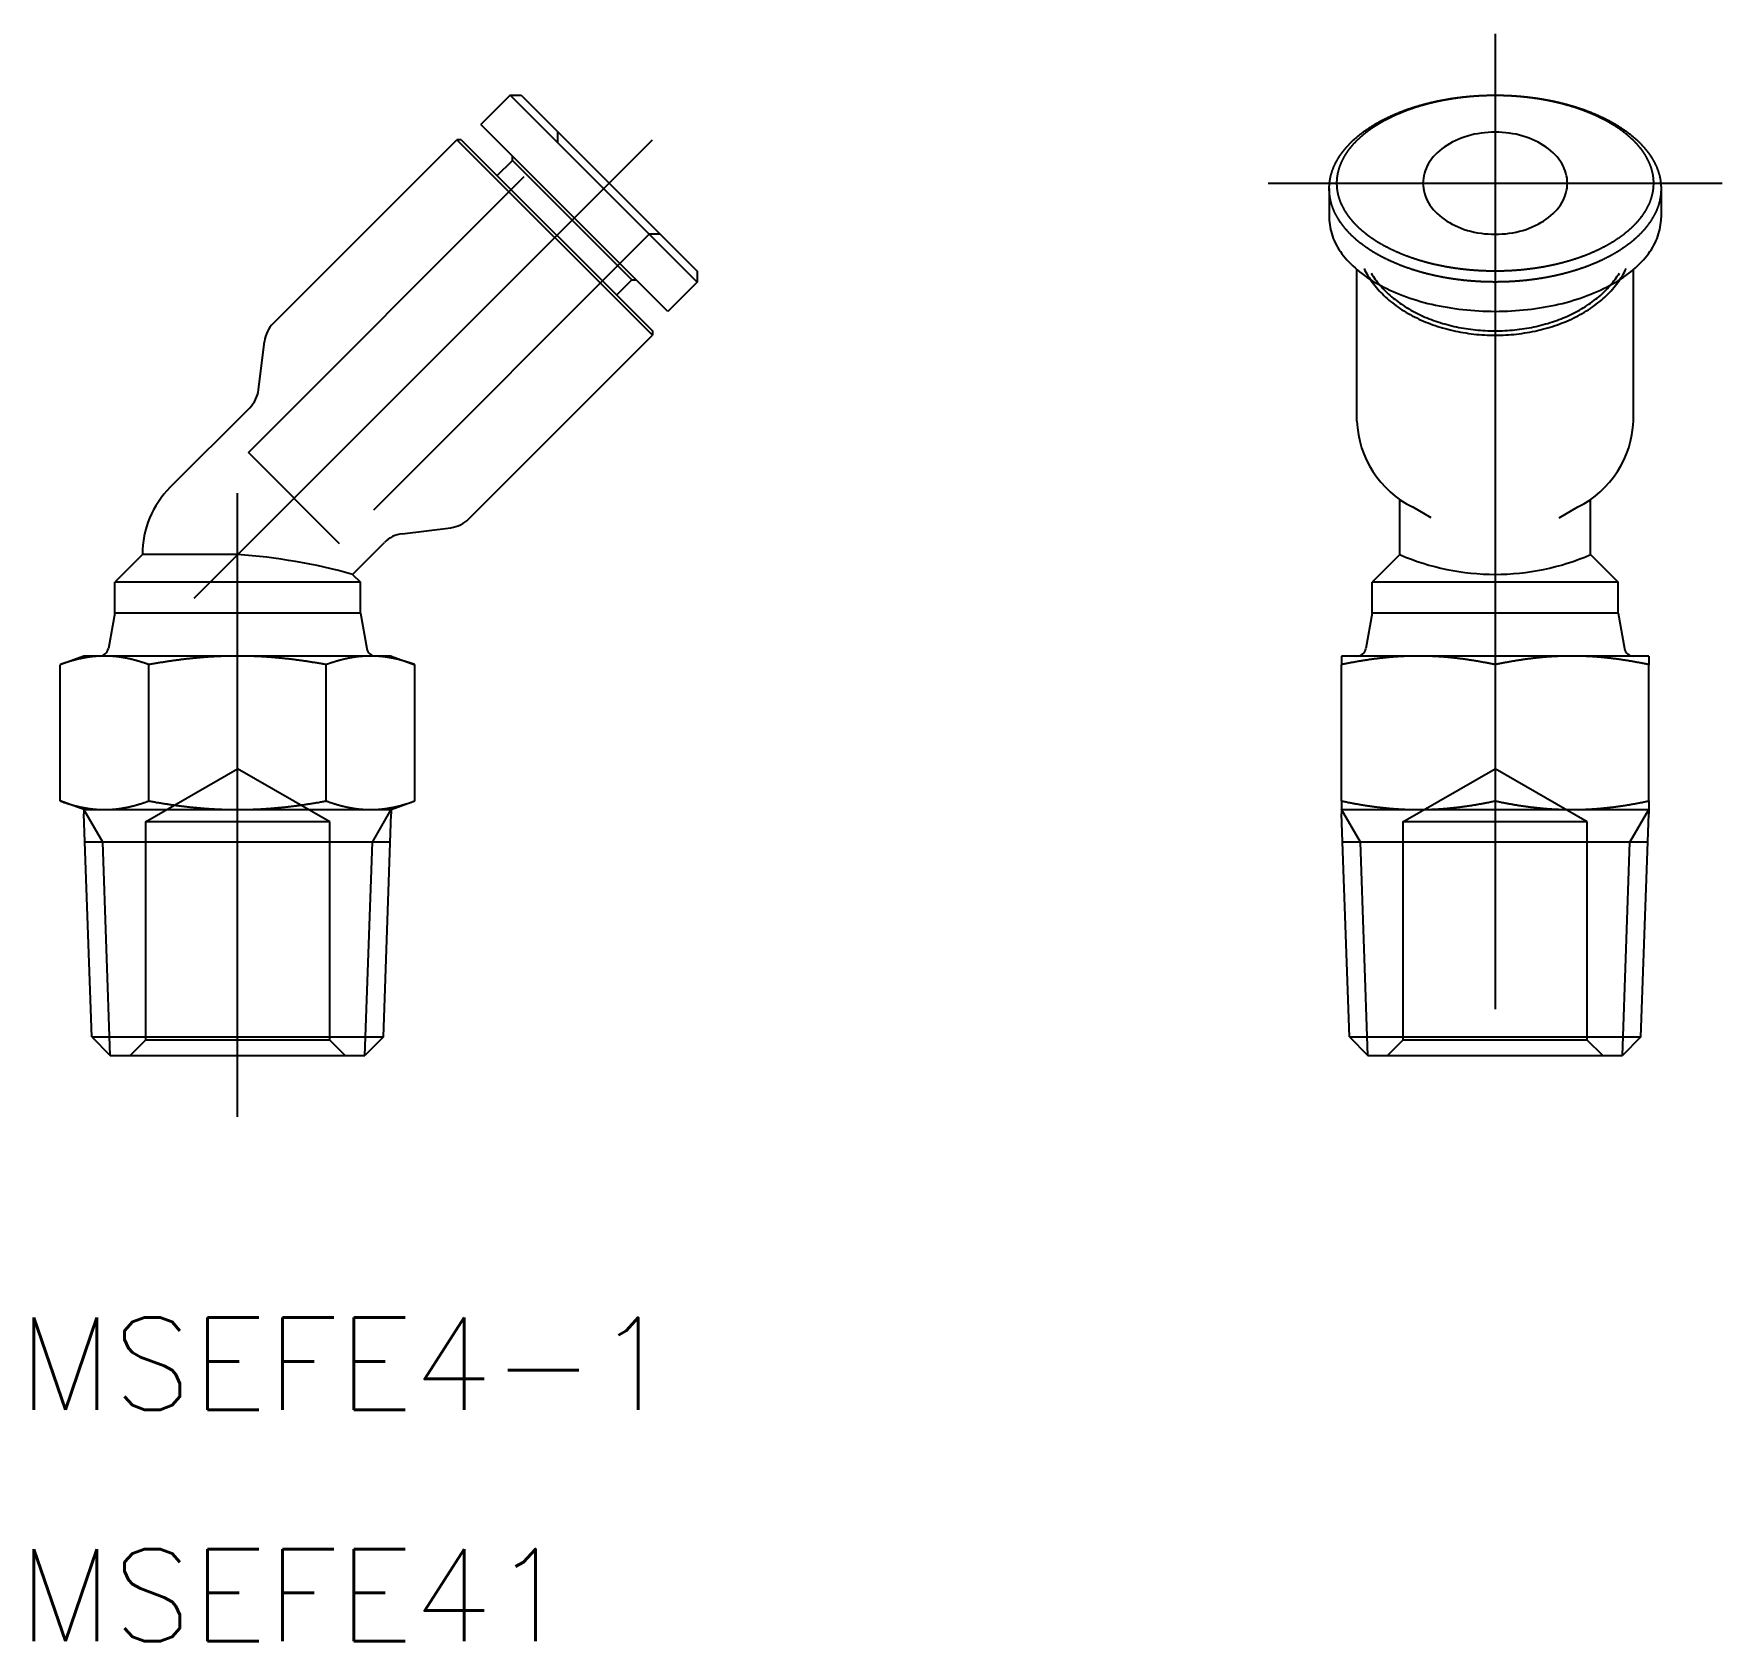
# Model space of a CAD drawing. Extents: x -6.6 to 48.3, y -19.1 to 33.3.
import ezdxf

# ---------------------------------------------------------------- set-up
doc = ezdxf.new("R2010")
doc.units = 0
doc.linetypes.add('CENTER', pattern=[50.8, 31.75, -6.35, 6.35, -6.35])
doc.linetypes.add('DASHED', pattern=[19.05, 12.7, -6.35])
doc.layers.get('0').update_dxf_attribs({"linetype": 'CONTINUOUS'})
doc.layers.add('CENTER', color=1, linetype='CENTER')
doc.styles.get("Standard").update_dxf_attribs({"font": 'txt.shx', "height": 3, "bigfont": 'bigfont.shx'})

msp = doc.modelspace()

# ---------------------------------------------------------------- texts
at = {"color": 7, "linetype": 'CONTINUOUS'}
for s, p in [('MSEFE4-1', (-7.148, -11.534)), ('MSEFE41', (-7.148, -19.071))]:
    msp.add_text(s, height=3, dxfattribs=at).set_placement(p)

# ---------------------------------------------------------------- linework, layer by layer
at = {"color": 7, "linetype": 'CONTINUOUS'}
for p, q in [((8.874, 31.255), (7.92, 30.301)), ((8.874, 31.255), (14.955, 25.174)), ((8.874, 31.255), (9.228, 31.255)), ((9.228, 31.255), (14.955, 25.528)), ((14.001, 24.22), (7.92, 30.301)), ((1.162, 23.826), (7.142, 29.806)), ((13.506, 23.442), (7.142, 29.806)), ((7.283, 29.806), (7.142, 29.806)), ((7.283, 29.806), (13.506, 23.583)), ((8.45, 28.639), (8.945, 29.134)), ((8.945, 29.134), (8.945, 29.275)), ((12.834, 25.245), (8.945, 29.134)), ((35.535, 28.215), (35.535, 27.26)), ((46.335, 28.215), (46.335, 27.26)), ((14.955, 25.528), (14.955, 25.174)), ((36.435, 20.644), (36.435, 25.579)), ((45.435, 20.644), (45.435, 25.579)), ((12.339, 24.75), (12.834, 25.245)), ((12.834, 25.245), (12.975, 25.245)), ((14.955, 25.174), (14.001, 24.22)), ((0.679, 21.661), (0.877, 23.243)), ((7.526, 17.462), (13.506, 23.442)), ((13.506, 23.583), (13.506, 23.442)), ((-2.192, 18.492), (0.394, 21.078)), ((37.835, 16.3), (37.835, 18.092)), ((38.854, 17.499), (38.239, 17.851)), ((43.016, 17.499), (43.631, 17.851)), ((44.035, 16.3), (44.035, 18.092)), ((5.361, 16.979), (6.943, 17.177)), ((3.742, 15.658), (4.778, 16.694)), ((-3.1, 16.3), (-4, 15.4)), ((0, 16.3), (-3.1, 16.3)), ((37.835, 16.3), (36.935, 15.4)), ((44.035, 16.3), (44.935, 15.4)), ((4, 15.4), (-4, 15.4)), ((-4, 14.4), (-4, 15.4)), ((3.742, 15.658), (4, 15.4)), ((4, 14.4), (4, 15.4)), ((44.935, 15.4), (36.935, 15.4)), ((36.935, 14.4), (36.935, 15.4)), ((44.935, 14.4), (44.935, 15.4)), ((-4, 14.4), (-4.206, 13.247)), ((4, 14.4), (-4, 14.4)), ((4, 14.4), (4.206, 13.247)), ((36.935, 14.4), (36.729, 13.247)), ((44.935, 14.4), (36.935, 14.4)), ((44.935, 14.4), (45.141, 13.247)), ((-5, 13), (-5.774, 12.718)), ((-5.774, 8.282), (-5.774, 12.718)), ((-4.33, 13), (-5, 13)), ((0, 13), (-4.33, 13)), ((-2.887, 8.282), (-2.887, 12.718)), ((4.33, 13), (0, 13)), ((2.887, 8.282), (2.887, 12.718)), ((5, 13), (4.33, 13)), ((5, 13), (5.774, 12.718)), ((5.774, 8.282), (5.774, 12.718)), ((38.435, 13), (35.935, 13)), ((35.935, 13), (35.935, 12.718)), ((35.935, 8.282), (35.935, 12.718)), ((43.435, 13), (38.435, 13)), ((40.935, 12.718), (40.935, 8.282)), ((45.935, 13), (43.435, 13)), ((45.935, 13), (45.935, 12.718)), ((45.935, 8.282), (45.935, 12.718)), ((-5, 8), (-5.774, 8.282)), ((5, 8), (5.774, 8.282)), ((35.935, 8.282), (35.935, 8)), ((45.935, 8.282), (45.935, 8)), ((-5, 8), (-4.33, 8)), ((-5, 8), (-5, 7.865)), ((-4.746, 0.602), (-5, 7.865)), ((-4.33, 8), (0, 8)), ((0, 8), (4.33, 8)), ((4.33, 8), (5, 8)), ((4.746, 0.602), (5, 7.865)), ((5, 8), (5, 7.865)), ((35.935, 8), (38.435, 8)), ((35.935, 8), (35.935, 7.865)), ((36.189, 0.602), (35.935, 7.865)), ((38.435, 8), (43.435, 8)), ((43.435, 8), (45.935, 8)), ((45.682, 0.602), (45.935, 7.865)), ((45.935, 8), (45.935, 7.865)), ((4.968, 6.938), (-4.968, 6.938)), ((45.903, 6.938), (35.968, 6.938)), ((-4.746, 0.602), (4.746, 0.602)), ((-4.746, 0.602), (-4.144, 0)), ((4.746, 0.602), (4.144, 0)), ((36.189, 0.602), (45.682, 0.602)), ((36.189, 0.602), (36.791, 0)), ((45.682, 0.602), (45.08, 0)), ((-4.144, 0), (4.144, 0)), ((36.791, 0), (45.08, 0))]:
    msp.add_line(p, q, dxfattribs=at)
at = {"color": 3, "linetype": 'DASHED'}
for p, q in [((0.354, 19.623), (10.43, 29.7)), ((10.43, 29.7), (10.43, 30.053)), ((13.4, 26.73), (3.323, 16.654)), ((13.753, 26.73), (13.4, 26.73)), ((3.323, 16.654), (0.354, 19.623)), ((-3, 7.6), (0, 9.332)), ((3, 7.6), (0, 9.332)), ((37.935, 7.6), (40.935, 9.332)), ((43.935, 7.6), (40.935, 9.332)), ((3, 7.6), (-3, 7.6)), ((-3, 7.6), (-3, 0.5)), ((3, 0.5), (3, 7.6)), ((43.935, 7.6), (37.935, 7.6)), ((37.935, 7.6), (37.935, 0.5)), ((43.935, 0.5), (43.935, 7.6)), ((-3, 0.5), (-3.5, 0)), ((3, 0.5), (-3, 0.5)), ((3.5, 0), (3, 0.5)), ((37.935, 0.5), (37.435, 0)), ((43.935, 0.5), (37.935, 0.5)), ((44.435, 0), (43.935, 0.5))]:
    msp.add_line(p, q, dxfattribs=at)
at = {"color": 3, "linetype": 'CONTINUOUS'}
for p, q in [((-4.387, 6.938), (-5, 8)), ((4.387, 6.938), (5, 8)), ((36.549, 6.938), (35.935, 8)), ((45.322, 6.938), (45.935, 8)), ((-4.144, 0), (-4.387, 6.938)), ((4.144, 0), (4.387, 6.938)), ((36.791, 0), (36.549, 6.938)), ((45.08, 0), (45.322, 6.938))]:
    msp.add_line(p, q, dxfattribs=at)
at = {"color": 7}
for points in [[(40.935, 31.255, 0), (40.946, 31.255, 0), (40.957, 31.255, 0), (40.968, 31.255, 0), (40.979, 31.255, 0), (40.99, 31.255, 0), (41.001, 31.255, 0), (41.012, 31.255, 0), (41.023, 31.255, 0), (41.034, 31.255, 0), (41.045, 31.255, 0), (41.056, 31.255, 0), (41.067, 31.255, 0), (41.078, 31.254, 0), (41.089, 31.254, 0), (41.1, 31.254, 0), (41.111, 31.254, 0), (41.122, 31.254, 0), (41.133, 31.253, 0), (41.144, 31.253, 0), (41.155, 31.253, 0), (41.166, 31.253, 0), (41.177, 31.252, 0), (41.188, 31.252, 0), (41.199, 31.252, 0), (41.21, 31.252, 0), (41.221, 31.251, 0), (41.232, 31.251, 0), (41.243, 31.25, 0), (41.254, 31.25, 0), (41.265, 31.25, 0), (41.276, 31.249, 0), (41.288, 31.249, 0), (41.299, 31.249, 0), (41.31, 31.248, 0), (41.321, 31.248, 0), (41.332, 31.247, 0), (41.343, 31.247, 0), (41.355, 31.246, 0), (41.366, 31.246, 0), (41.377, 31.245, 0), (41.388, 31.245, 0), (41.4, 31.244, 0), (41.411, 31.244, 0), (41.422, 31.243, 0), (41.434, 31.242, 0), (41.445, 31.242, 0), (41.456, 31.241, 0), (41.468, 31.241, 0), (41.48, 31.24, 0), (41.491, 31.239, 0), (41.503, 31.239, 0), (41.514, 31.238, 0), (41.526, 31.237, 0), (41.538, 31.236, 0), (41.549, 31.236, 0), (41.561, 31.235, 0), (41.573, 31.234, 0), (41.584, 31.233, 0), (41.596, 31.232, 0), (41.608, 31.232, 0), (41.62, 31.231, 0), (41.632, 31.23, 0), (41.644, 31.229, 0), (41.656, 31.228, 0), (41.668, 31.227, 0), (41.681, 31.226, 0), (41.693, 31.225, 0), (41.705, 31.224, 0), (41.717, 31.223, 0), (41.73, 31.222, 0), (41.742, 31.221, 0), (41.755, 31.22, 0), (41.767, 31.219, 0), (41.78, 31.218, 0), (41.792, 31.217, 0), (41.805, 31.216, 0), (41.818, 31.215, 0), (41.831, 31.213, 0), (41.843, 31.212, 0), (41.856, 31.211, 0), (41.869, 31.209, 0), (41.882, 31.208, 0), (41.895, 31.207, 0), (41.908, 31.206, 0), (41.922, 31.204, 0), (41.935, 31.203, 0), (41.948, 31.201, 0), (41.962, 31.2, 0), (41.975, 31.198, 0), (41.989, 31.197, 0), (42.002, 31.195, 0), (42.016, 31.194, 0), (42.029, 31.192, 0), (42.043, 31.191, 0), (42.057, 31.189, 0), (42.071, 31.187, 0), (42.085, 31.186, 0), (42.099, 31.184, 0), (42.113, 31.182, 0), (42.127, 31.18, 0), (42.141, 31.178, 0), (42.155, 31.177, 0), (42.17, 31.175, 0), (42.184, 31.173, 0), (42.198, 31.171, 0), (42.213, 31.169, 0), (42.227, 31.167, 0), (42.242, 31.165, 0), (42.256, 31.163, 0), (42.271, 31.161, 0), (42.286, 31.159, 0), (42.3, 31.157, 0), (42.315, 31.154, 0), (42.33, 31.152, 0), (42.345, 31.15, 0), (42.36, 31.148, 0), (42.375, 31.145, 0), (42.39, 31.143, 0), (42.405, 31.141, 0), (42.42, 31.138, 0), (42.435, 31.136, 0), (42.45, 31.133, 0), (42.465, 31.131, 0), (42.48, 31.128, 0), (42.496, 31.126, 0), (42.511, 31.123, 0), (42.526, 31.12, 0), (42.542, 31.118, 0), (42.557, 31.115, 0), (42.573, 31.112, 0), (42.588, 31.109, 0), (42.604, 31.107, 0), (42.619, 31.104, 0), (42.635, 31.101, 0), (42.65, 31.098, 0), (42.666, 31.095, 0), (42.682, 31.092, 0), (42.697, 31.089, 0), (42.713, 31.086, 0), (42.729, 31.083, 0), (42.745, 31.079, 0), (42.76, 31.076, 0), (42.776, 31.073, 0), (42.792, 31.07, 0), (42.808, 31.067, 0), (42.824, 31.063, 0), (42.84, 31.06, 0), (42.856, 31.056, 0), (42.872, 31.053, 0), (42.888, 31.049, 0), (42.904, 31.046, 0), (42.92, 31.042, 0), (42.936, 31.039, 0), (42.952, 31.035, 0), (42.968, 31.032, 0), (42.984, 31.028, 0), (43, 31.024, 0), (43.017, 31.02, 0), (43.033, 31.016, 0), (43.049, 31.013, 0), (43.065, 31.009, 0), (43.081, 31.005, 0), (43.098, 31.001, 0), (43.114, 30.997, 0), (43.13, 30.993, 0), (43.147, 30.988, 0), (43.163, 30.984, 0), (43.179, 30.98, 0), (43.196, 30.976, 0), (43.212, 30.972, 0), (43.228, 30.967, 0), (43.245, 30.963, 0), (43.261, 30.959, 0), (43.277, 30.954, 0), (43.294, 30.95, 0), (43.31, 30.945, 0), (43.327, 30.941, 0), (43.343, 30.936, 0), (43.36, 30.931, 0), (43.376, 30.927, 0), (43.392, 30.922, 0), (43.409, 30.917, 0), (43.425, 30.913, 0), (43.442, 30.908, 0), (43.458, 30.903, 0), (43.475, 30.898, 0), (43.491, 30.893, 0), (43.508, 30.888, 0), (43.524, 30.883, 0), (43.541, 30.878, 0), (43.557, 30.873, 0), (43.574, 30.867, 0), (43.59, 30.862, 0), (43.607, 30.857, 0), (43.623, 30.852, 0), (43.64, 30.846, 0), (43.657, 30.841, 0), (43.673, 30.835, 0), (43.69, 30.83, 0), (43.706, 30.825, 0), (43.723, 30.819, 0), (43.739, 30.813, 0), (43.756, 30.808, 0), (43.772, 30.802, 0), (43.789, 30.796, 0), (43.805, 30.79, 0), (43.822, 30.785, 0), (43.838, 30.779, 0), (43.855, 30.773, 0), (43.871, 30.767, 0), (43.887, 30.761, 0), (43.904, 30.755, 0), (43.92, 30.748, 0), (43.937, 30.742, 0), (43.953, 30.736, 0), (43.97, 30.73, 0), (43.986, 30.724, 0), (44.002, 30.717, 0), (44.019, 30.711, 0), (44.035, 30.704, 0), (44.051, 30.698, 0), (44.068, 30.691, 0), (44.084, 30.685, 0), (44.1, 30.678, 0), (44.117, 30.672, 0), (44.133, 30.665, 0), (44.149, 30.658, 0), (44.165, 30.651, 0), (44.181, 30.645, 0), (44.197, 30.638, 0), (44.214, 30.631, 0), (44.23, 30.624, 0), (44.246, 30.617, 0), (44.262, 30.61, 0), (44.278, 30.602, 0), (44.294, 30.595, 0), (44.31, 30.588, 0), (44.326, 30.581, 0), (44.342, 30.574, 0), (44.358, 30.566, 0), (44.374, 30.559, 0), (44.39, 30.552, 0), (44.405, 30.544, 0), (44.421, 30.537, 0), (44.437, 30.529, 0), (44.453, 30.521, 0), (44.468, 30.514, 0), (44.484, 30.506, 0), (44.5, 30.499, 0), (44.515, 30.491, 0), (44.531, 30.483, 0), (44.546, 30.475, 0), (44.562, 30.467, 0), (44.577, 30.459, 0), (44.593, 30.451, 0), (44.608, 30.443, 0), (44.623, 30.435, 0), (44.639, 30.427, 0), (44.654, 30.419, 0), (44.669, 30.411, 0), (44.684, 30.403, 0), (44.7, 30.395, 0), (44.715, 30.386, 0), (44.73, 30.378, 0), (44.745, 30.37, 0), (44.76, 30.361, 0), (44.775, 30.353, 0), (44.789, 30.344, 0), (44.804, 30.336, 0), (44.819, 30.327, 0), (44.834, 30.319, 0), (44.849, 30.31, 0), (44.863, 30.301, 0), (44.878, 30.293, 0), (44.892, 30.284, 0), (44.907, 30.275, 0), (44.921, 30.266, 0), (44.935, 30.257, 0), (44.95, 30.248, 0), (44.964, 30.239, 0), (44.978, 30.23, 0), (44.992, 30.221, 0), (45.007, 30.212, 0), (45.021, 30.203, 0), (45.035, 30.194, 0), (45.049, 30.185, 0), (45.062, 30.175, 0), (45.076, 30.166, 0), (45.09, 30.157, 0), (45.104, 30.148, 0), (45.117, 30.138, 0), (45.131, 30.129, 0), (45.144, 30.119, 0), (45.158, 30.11, 0), (45.171, 30.1, 0), (45.185, 30.091, 0), (45.198, 30.081, 0), (45.211, 30.072, 0), (45.224, 30.062, 0), (45.237, 30.052, 0), (45.25, 30.043, 0), (45.263, 30.033, 0), (45.276, 30.023, 0), (45.289, 30.013, 0), (45.302, 30.003, 0), (45.314, 29.994, 0), (45.327, 29.984, 0), (45.34, 29.974, 0), (45.352, 29.964, 0), (45.364, 29.954, 0), (45.377, 29.944, 0), (45.389, 29.934, 0), (45.401, 29.924, 0), (45.413, 29.914, 0), (45.425, 29.904, 0), (45.437, 29.893, 0), (45.449, 29.883, 0), (45.461, 29.873, 0), (45.473, 29.863, 0), (45.485, 29.853, 0), (45.496, 29.842, 0), (45.508, 29.832, 0), (45.519, 29.822, 0), (45.531, 29.811, 0), (45.542, 29.801, 0), (45.553, 29.791, 0), (45.565, 29.78, 0), (45.576, 29.77, 0), (45.587, 29.759, 0), (45.598, 29.749, 0), (45.609, 29.738, 0), (45.619, 29.727, 0), (45.63, 29.717, 0), (45.641, 29.706, 0), (45.651, 29.696, 0), (45.662, 29.685, 0), (45.672, 29.674, 0), (45.683, 29.664, 0), (45.693, 29.653, 0), (45.703, 29.642, 0), (45.713, 29.632, 0), (45.723, 29.621, 0), (45.733, 29.61, 0), (45.743, 29.599, 0), (45.753, 29.588, 0), (45.763, 29.578, 0), (45.772, 29.567, 0), (45.782, 29.556, 0), (45.791, 29.545, 0), (45.8, 29.534, 0), (45.81, 29.523, 0), (45.819, 29.512, 0), (45.828, 29.501, 0), (45.837, 29.49, 0), (45.846, 29.479, 0), (45.855, 29.468, 0), (45.864, 29.457, 0), (45.873, 29.446, 0), (45.882, 29.435, 0), (45.89, 29.424, 0), (45.899, 29.413, 0), (45.907, 29.401, 0), (45.915, 29.39, 0), (45.924, 29.379, 0), (45.932, 29.368, 0), (45.94, 29.357, 0), (45.948, 29.346, 0), (45.956, 29.334, 0), (45.964, 29.323, 0), (45.971, 29.312, 0), (45.979, 29.3, 0), (45.987, 29.289, 0), (45.994, 29.278, 0), (46.002, 29.267, 0), (46.009, 29.255, 0), (46.017, 29.244, 0), (46.024, 29.232, 0), (46.031, 29.221, 0), (46.038, 29.21, 0), (46.045, 29.198, 0), (46.052, 29.187, 0), (46.059, 29.175, 0), (46.065, 29.164, 0), (46.072, 29.152, 0), (46.078, 29.141, 0), (46.085, 29.13, 0), (46.091, 29.118, 0), (46.098, 29.107, 0), (46.104, 29.095, 0), (46.11, 29.084, 0), (46.116, 29.072, 0), (46.122, 29.06, 0), (46.128, 29.049, 0), (46.134, 29.037, 0), (46.14, 29.026, 0), (46.145, 29.014, 0), (46.151, 29.003, 0), (46.156, 28.991, 0), (46.162, 28.979, 0), (46.167, 28.968, 0), (46.172, 28.956, 0), (46.178, 28.944, 0), (46.183, 28.933, 0), (46.188, 28.921, 0), (46.193, 28.909, 0), (46.197, 28.898, 0), (46.202, 28.886, 0), (46.207, 28.874, 0), (46.211, 28.863, 0), (46.216, 28.851, 0), (46.22, 28.839, 0), (46.224, 28.827, 0), (46.229, 28.816, 0), (46.233, 28.804, 0), (46.237, 28.792, 0), (46.241, 28.78, 0), (46.245, 28.769, 0), (46.249, 28.757, 0), (46.252, 28.745, 0), (46.256, 28.733, 0), (46.26, 28.722, 0), (46.263, 28.71, 0), (46.267, 28.698, 0), (46.27, 28.686, 0), (46.273, 28.674, 0), (46.276, 28.663, 0), (46.279, 28.651, 0), (46.282, 28.639, 0), (46.285, 28.627, 0), (46.288, 28.615, 0), (46.291, 28.604, 0), (46.294, 28.592, 0), (46.296, 28.58, 0), (46.299, 28.568, 0), (46.301, 28.556, 0), (46.303, 28.544, 0), (46.306, 28.532, 0), (46.308, 28.521, 0), (46.31, 28.509, 0), (46.312, 28.497, 0), (46.314, 28.485, 0), (46.316, 28.473, 0), (46.318, 28.461, 0), (46.319, 28.45, 0), (46.321, 28.438, 0), (46.322, 28.426, 0), (46.324, 28.414, 0), (46.325, 28.402, 0), (46.326, 28.39, 0), (46.328, 28.378, 0), (46.328, 28.366, 0), (46.33, 28.354, 0), (46.331, 28.343, 0), (46.331, 28.331, 0), (46.332, 28.319, 0), (46.333, 28.307, 0), (46.333, 28.295, 0), (46.334, 28.283, 0), (46.334, 28.271, 0), (46.335, 28.259, 0), (46.335, 28.247, 0), (46.335, 28.236, 0), (46.335, 28.224, 0), (46.335, 28.212, 0), (46.335, 28.2, 0), (46.335, 28.188, 0), (46.335, 28.176, 0), (46.334, 28.164, 0), (46.334, 28.152, 0), (46.334, 28.14, 0), (46.333, 28.128, 0), (46.332, 28.117, 0), (46.332, 28.105, 0), (46.331, 28.093, 0), (46.33, 28.081, 0), (46.329, 28.069, 0), (46.328, 28.057, 0), (46.327, 28.045, 0), (46.326, 28.034, 0), (46.324, 28.022, 0), (46.323, 28.01, 0), (46.321, 27.998, 0), (46.32, 27.986, 0), (46.318, 27.974, 0), (46.316, 27.962, 0), (46.315, 27.951, 0), (46.313, 27.939, 0), (46.311, 27.927, 0), (46.309, 27.915, 0), (46.307, 27.903, 0), (46.304, 27.891, 0), (46.302, 27.88, 0), (46.3, 27.868, 0), (46.297, 27.856, 0), (46.295, 27.844, 0), (46.292, 27.832, 0), (46.29, 27.821, 0), (46.287, 27.809, 0), (46.284, 27.797, 0), (46.281, 27.785, 0), (46.278, 27.774, 0), (46.275, 27.762, 0), (46.272, 27.75, 0), (46.269, 27.738, 0), (46.265, 27.727, 0), (46.262, 27.715, 0), (46.258, 27.703, 0), (46.255, 27.692, 0), (46.251, 27.68, 0), (46.247, 27.668, 0), (46.243, 27.657, 0), (46.24, 27.645, 0), (46.236, 27.634, 0), (46.232, 27.622, 0), (46.227, 27.61, 0), (46.223, 27.599, 0), (46.219, 27.587, 0), (46.215, 27.576, 0), (46.21, 27.564, 0), (46.206, 27.553, 0), (46.201, 27.541, 0), (46.196, 27.53, 0), (46.192, 27.518, 0), (46.187, 27.507, 0), (46.182, 27.495, 0), (46.177, 27.484, 0), (46.172, 27.472, 0), (46.167, 27.461, 0), (46.161, 27.45, 0), (46.156, 27.438, 0), (46.151, 27.427, 0), (46.145, 27.416, 0), (46.14, 27.404, 0), (46.134, 27.393, 0), (46.129, 27.382, 0), (46.123, 27.37, 0), (46.117, 27.359, 0), (46.111, 27.348, 0), (46.105, 27.337, 0), (46.099, 27.326, 0), (46.093, 27.314, 0), (46.087, 27.303, 0), (46.081, 27.292, 0), (46.074, 27.281, 0), (46.068, 27.27, 0), (46.061, 27.259, 0), (46.055, 27.248, 0), (46.048, 27.237, 0), (46.041, 27.226, 0), (46.035, 27.215, 0), (46.028, 27.204, 0), (46.021, 27.193, 0), (46.014, 27.182, 0), (46.007, 27.171, 0), (46, 27.16, 0), (45.993, 27.149, 0), (45.986, 27.139, 0), (45.978, 27.128, 0), (45.971, 27.117, 0), (45.964, 27.106, 0), (45.956, 27.096, 0), (45.949, 27.085, 0), (45.941, 27.074, 0), (45.933, 27.064, 0), (45.925, 27.053, 0), (45.918, 27.043, 0), (45.91, 27.032, 0), (45.902, 27.021, 0), (45.894, 27.011, 0), (45.886, 27, 0), (45.878, 26.99, 0), (45.87, 26.98, 0), (45.861, 26.969, 0), (45.853, 26.959, 0), (45.845, 26.948, 0), (45.836, 26.938, 0), (45.828, 26.928, 0), (45.819, 26.918, 0), (45.811, 26.907, 0), (45.802, 26.897, 0), (45.793, 26.887, 0), (45.784, 26.877, 0), (45.776, 26.867, 0), (45.767, 26.857, 0), (45.758, 26.847, 0), (45.749, 26.837, 0), (45.74, 26.827, 0), (45.731, 26.817, 0), (45.721, 26.807, 0), (45.712, 26.797, 0), (45.703, 26.787, 0), (45.694, 26.777, 0), (45.684, 26.767, 0), (45.675, 26.758, 0), (45.665, 26.748, 0), (45.656, 26.738, 0), (45.646, 26.729, 0), (45.637, 26.719, 0), (45.627, 26.709, 0), (45.617, 26.7, 0), (45.607, 26.69, 0), (45.598, 26.681, 0), (45.588, 26.671, 0), (45.578, 26.662, 0), (45.568, 26.652, 0), (45.558, 26.643, 0), (45.548, 26.634, 0), (45.538, 26.624, 0), (45.527, 26.615, 0), (45.517, 26.606, 0), (45.507, 26.596, 0), (45.497, 26.587, 0), (45.486, 26.578, 0), (45.476, 26.569, 0), (45.465, 26.56, 0), (45.455, 26.551, 0), (45.444, 26.542, 0), (45.434, 26.533, 0), (45.423, 26.524, 0), (45.412, 26.515, 0), (45.402, 26.506, 0), (45.391, 26.497, 0), (45.38, 26.488, 0), (45.369, 26.479, 0), (45.358, 26.47, 0), (45.347, 26.462, 0), (45.336, 26.453, 0), (45.325, 26.444, 0), (45.314, 26.436, 0), (45.303, 26.427, 0), (45.292, 26.418, 0), (45.281, 26.41, 0), (45.269, 26.401, 0), (45.258, 26.393, 0), (45.247, 26.384, 0), (45.236, 26.376, 0), (45.224, 26.367, 0), (45.213, 26.359, 0), (45.201, 26.35, 0), (45.19, 26.342, 0), (45.178, 26.334, 0), (45.166, 26.326, 0), (45.155, 26.317, 0), (45.143, 26.309, 0), (45.131, 26.301, 0), (45.12, 26.293, 0), (45.108, 26.285, 0), (45.096, 26.276, 0), (45.084, 26.268, 0), (45.072, 26.261, 0), (45.06, 26.253, 0), (45.048, 26.244, 0), (45.036, 26.237, 0), (45.024, 26.229, 0), (45.012, 26.221, 0), (45, 26.213, 0), (44.988, 26.205, 0), (44.975, 26.197, 0), (44.963, 26.19, 0), (44.951, 26.182, 0), (44.938, 26.174, 0), (44.926, 26.166, 0), (44.914, 26.159, 0), (44.901, 26.151, 0), (44.889, 26.144, 0), (44.876, 26.136, 0), (44.864, 26.129, 0), (44.851, 26.121, 0), (44.839, 26.114, 0), (44.826, 26.106, 0), (44.813, 26.099, 0), (44.801, 26.091, 0), (44.788, 26.084, 0), (44.775, 26.077, 0), (44.762, 26.07, 0), (44.749, 26.062, 0), (44.736, 26.055, 0), (44.724, 26.048, 0), (44.711, 26.041, 0), (44.698, 26.034, 0), (44.685, 26.027, 0), (44.672, 26.02, 0), (44.659, 26.012, 0), (44.645, 26.006, 0), (44.632, 25.998, 0), (44.619, 25.992, 0), (44.606, 25.985, 0), (44.593, 25.978, 0), (44.58, 25.971, 0), (44.566, 25.964, 0), (44.553, 25.957, 0), (44.539, 25.951, 0), (44.526, 25.944, 0), (44.513, 25.937, 0), (44.499, 25.93, 0), (44.486, 25.924, 0), (44.472, 25.917, 0), (44.459, 25.911, 0), (44.445, 25.904, 0), (44.432, 25.898, 0), (44.418, 25.891, 0), (44.404, 25.885, 0), (44.391, 25.878, 0), (44.377, 25.872, 0), (44.363, 25.865, 0), (44.35, 25.859, 0), (44.336, 25.853, 0), (44.322, 25.846, 0), (44.308, 25.84, 0), (44.294, 25.834, 0), (44.28, 25.828, 0), (44.267, 25.822, 0), (44.253, 25.816, 0), (44.239, 25.809, 0), (44.225, 25.803, 0), (44.211, 25.797, 0), (44.197, 25.791, 0), (44.183, 25.785, 0), (44.169, 25.779, 0), (44.154, 25.773, 0), (44.14, 25.768, 0), (44.126, 25.762, 0), (44.112, 25.756, 0), (44.098, 25.75, 0), (44.084, 25.744, 0), (44.069, 25.739, 0), (44.055, 25.733, 0), (44.041, 25.727, 0), (44.026, 25.722, 0), (44.012, 25.716, 0), (43.998, 25.71, 0), (43.983, 25.705, 0), (43.969, 25.699, 0), (43.955, 25.694, 0), (43.94, 25.688, 0), (43.926, 25.683, 0), (43.911, 25.678, 0), (43.897, 25.672, 0), (43.882, 25.667, 0), (43.868, 25.662, 0), (43.853, 25.656, 0), (43.839, 25.651, 0), (43.824, 25.646, 0), (43.809, 25.641, 0), (43.795, 25.636, 0), (43.78, 25.63, 0), (43.765, 25.625, 0), (43.751, 25.62, 0), (43.736, 25.615, 0), (43.721, 25.61, 0), (43.706, 25.605, 0), (43.692, 25.6, 0), (43.677, 25.595, 0), (43.662, 25.59, 0), (43.647, 25.585, 0), (43.633, 25.581, 0), (43.618, 25.576, 0), (43.603, 25.571, 0), (43.588, 25.566, 0), (43.573, 25.562, 0), (43.558, 25.557, 0), (43.543, 25.552, 0), (43.528, 25.548, 0), (43.513, 25.543, 0), (43.498, 25.538, 0), (43.483, 25.534, 0), (43.468, 25.529, 0), (43.453, 25.525, 0), (43.438, 25.521, 0), (43.423, 25.516, 0), (43.408, 25.512, 0), (43.393, 25.507, 0), (43.378, 25.503, 0), (43.363, 25.499, 0), (43.348, 25.494, 0), (43.333, 25.49, 0), (43.317, 25.486, 0), (43.302, 25.482, 0), (43.287, 25.478, 0), (43.272, 25.474, 0), (43.257, 25.47, 0), (43.242, 25.465, 0), (43.226, 25.461, 0), (43.211, 25.457, 0), (43.196, 25.453, 0), (43.181, 25.45, 0), (43.165, 25.446, 0), (43.15, 25.442, 0), (43.135, 25.438, 0), (43.119, 25.434, 0), (43.104, 25.43, 0), (43.089, 25.426, 0), (43.073, 25.423, 0), (43.058, 25.419, 0), (43.042, 25.415, 0), (43.027, 25.412, 0), (43.012, 25.408, 0), (42.996, 25.404, 0), (42.981, 25.401, 0), (42.965, 25.397, 0), (42.95, 25.394, 0), (42.935, 25.39, 0), (42.919, 25.387, 0), (42.904, 25.383, 0), (42.888, 25.38, 0), (42.873, 25.377, 0), (42.857, 25.373, 0), (42.842, 25.37, 0), (42.826, 25.367, 0), (42.811, 25.363, 0), (42.795, 25.36, 0), (42.779, 25.357, 0), (42.764, 25.354, 0), (42.748, 25.351, 0), (42.733, 25.348, 0), (42.717, 25.345, 0), (42.702, 25.341, 0), (42.686, 25.338, 0), (42.67, 25.335, 0), (42.655, 25.332, 0), (42.639, 25.329, 0), (42.623, 25.326, 0), (42.608, 25.324, 0), (42.592, 25.321, 0), (42.576, 25.318, 0), (42.56, 25.315, 0), (42.545, 25.312, 0), (42.529, 25.31, 0), (42.513, 25.307, 0), (42.498, 25.304, 0), (42.482, 25.302, 0), (42.466, 25.299, 0), (42.45, 25.296, 0), (42.435, 25.294, 0), (42.419, 25.291, 0), (42.403, 25.289, 0), (42.387, 25.286, 0), (42.371, 25.284, 0), (42.356, 25.281, 0), (42.34, 25.279, 0), (42.324, 25.276, 0), (42.308, 25.274, 0), (42.292, 25.272, 0), (42.276, 25.269, 0), (42.261, 25.267, 0), (42.245, 25.265, 0), (42.229, 25.263, 0), (42.213, 25.261, 0), (42.197, 25.258, 0), (42.181, 25.256, 0), (42.165, 25.254, 0), (42.149, 25.252, 0), (42.133, 25.25, 0), (42.118, 25.248, 0), (42.102, 25.246, 0), (42.086, 25.244, 0), (42.07, 25.242, 0), (42.054, 25.24, 0), (42.038, 25.238, 0), (42.022, 25.236, 0), (42.006, 25.235, 0), (41.99, 25.233, 0), (41.974, 25.231, 0), (41.958, 25.229, 0), (41.942, 25.227, 0), (41.926, 25.226, 0), (41.91, 25.224, 0), (41.894, 25.223, 0), (41.878, 25.221, 0), (41.862, 25.219, 0), (41.846, 25.218, 0), (41.83, 25.216, 0), (41.814, 25.215, 0), (41.798, 25.213, 0), (41.782, 25.212, 0), (41.766, 25.21, 0), (41.75, 25.209, 0), (41.734, 25.208, 0), (41.718, 25.206, 0), (41.702, 25.205, 0), (41.685, 25.204, 0), (41.669, 25.202, 0), (41.653, 25.201, 0), (41.637, 25.2, 0), (41.621, 25.199, 0), (41.605, 25.198, 0), (41.589, 25.197, 0), (41.573, 25.195, 0), (41.557, 25.194, 0), (41.541, 25.193, 0), (41.525, 25.192, 0), (41.508, 25.191, 0), (41.492, 25.19, 0), (41.476, 25.189, 0), (41.46, 25.189, 0), (41.444, 25.188, 0), (41.428, 25.187, 0), (41.412, 25.186, 0), (41.396, 25.185, 0), (41.38, 25.184, 0), (41.363, 25.184, 0), (41.347, 25.183, 0), (41.331, 25.182, 0), (41.315, 25.182, 0), (41.299, 25.181, 0), (41.283, 25.18, 0), (41.267, 25.18, 0), (41.25, 25.179, 0), (41.234, 25.179, 0), (41.218, 25.178, 0), (41.202, 25.178, 0), (41.186, 25.177, 0), (41.17, 25.177, 0), (41.154, 25.177, 0), (41.137, 25.176, 0), (41.121, 25.176, 0), (41.105, 25.176, 0), (41.089, 25.175, 0), (41.073, 25.175, 0), (41.056, 25.175, 0), (41.04, 25.175, 0), (41.024, 25.175, 0), (41.008, 25.174, 0), (40.992, 25.174, 0), (40.976, 25.174, 0), (40.959, 25.174, 0), (40.943, 25.174, 0), (40.927, 25.174, 0), (40.911, 25.174, 0), (40.895, 25.174, 0), (40.879, 25.174, 0), (40.862, 25.174, 0), (40.846, 25.175, 0), (40.83, 25.175, 0), (40.814, 25.175, 0), (40.798, 25.175, 0), (40.782, 25.175, 0), (40.766, 25.176, 0), (40.749, 25.176, 0), (40.733, 25.176, 0), (40.717, 25.177, 0), (40.701, 25.177, 0), (40.685, 25.177, 0), (40.669, 25.178, 0), (40.652, 25.178, 0), (40.636, 25.179, 0), (40.62, 25.179, 0), (40.604, 25.18, 0), (40.588, 25.18, 0), (40.572, 25.181, 0), (40.556, 25.182, 0), (40.539, 25.182, 0), (40.523, 25.183, 0), (40.507, 25.184, 0), (40.491, 25.184, 0), (40.475, 25.185, 0), (40.459, 25.186, 0), (40.443, 25.187, 0), (40.426, 25.188, 0), (40.41, 25.189, 0), (40.394, 25.189, 0), (40.378, 25.19, 0), (40.362, 25.191, 0), (40.346, 25.192, 0), (40.33, 25.193, 0), (40.314, 25.194, 0), (40.298, 25.195, 0), (40.282, 25.197, 0), (40.265, 25.198, 0), (40.249, 25.199, 0), (40.233, 25.2, 0), (40.217, 25.201, 0), (40.201, 25.202, 0), (40.185, 25.204, 0), (40.169, 25.205, 0), (40.153, 25.206, 0), (40.137, 25.208, 0), (40.121, 25.209, 0), (40.105, 25.21, 0), (40.089, 25.212, 0), (40.073, 25.213, 0), (40.057, 25.215, 0), (40.041, 25.216, 0), (40.025, 25.218, 0), (40.008, 25.219, 0), (39.992, 25.221, 0), (39.977, 25.223, 0), (39.961, 25.224, 0), (39.944, 25.226, 0), (39.928, 25.227, 0), (39.913, 25.229, 0), (39.897, 25.231, 0), (39.881, 25.233, 0), (39.865, 25.235, 0), (39.849, 25.236, 0), (39.833, 25.238, 0), (39.817, 25.24, 0), (39.801, 25.242, 0), (39.785, 25.244, 0), (39.769, 25.246, 0), (39.753, 25.248, 0), (39.737, 25.25, 0), (39.721, 25.252, 0), (39.705, 25.254, 0), (39.689, 25.256, 0), (39.673, 25.258, 0), (39.658, 25.261, 0), (39.642, 25.263, 0), (39.626, 25.265, 0), (39.61, 25.267, 0), (39.594, 25.269, 0), (39.578, 25.272, 0), (39.562, 25.274, 0), (39.547, 25.276, 0), (39.531, 25.279, 0), (39.515, 25.281, 0), (39.499, 25.284, 0), (39.483, 25.286, 0), (39.468, 25.289, 0), (39.452, 25.291, 0), (39.436, 25.294, 0), (39.42, 25.296, 0), (39.404, 25.299, 0), (39.389, 25.302, 0), (39.373, 25.304, 0), (39.357, 25.307, 0), (39.342, 25.31, 0), (39.326, 25.312, 0), (39.31, 25.315, 0), (39.294, 25.318, 0), (39.279, 25.321, 0), (39.263, 25.324, 0), (39.247, 25.326, 0), (39.232, 25.329, 0), (39.216, 25.332, 0), (39.2, 25.335, 0), (39.185, 25.338, 0), (39.169, 25.341, 0), (39.154, 25.345, 0), (39.138, 25.348, 0), (39.122, 25.351, 0), (39.107, 25.354, 0), (39.091, 25.357, 0), (39.075, 25.36, 0), (39.06, 25.363, 0), (39.044, 25.367, 0), (39.029, 25.37, 0), (39.013, 25.373, 0), (38.998, 25.377, 0), (38.982, 25.38, 0), (38.967, 25.383, 0), (38.951, 25.387, 0), (38.936, 25.39, 0), (38.92, 25.394, 0), (38.905, 25.397, 0), (38.89, 25.401, 0), (38.874, 25.404, 0), (38.859, 25.408, 0), (38.843, 25.412, 0), (38.828, 25.415, 0), (38.812, 25.419, 0), (38.797, 25.423, 0), (38.782, 25.426, 0), (38.766, 25.43, 0), (38.751, 25.434, 0), (38.736, 25.438, 0), (38.721, 25.442, 0), (38.705, 25.446, 0), (38.69, 25.45, 0), (38.675, 25.453, 0), (38.659, 25.457, 0), (38.644, 25.461, 0), (38.629, 25.465, 0), (38.614, 25.47, 0), (38.599, 25.474, 0), (38.583, 25.478, 0), (38.568, 25.482, 0), (38.553, 25.486, 0), (38.538, 25.49, 0), (38.523, 25.494, 0), (38.508, 25.499, 0), (38.492, 25.503, 0), (38.477, 25.507, 0), (38.462, 25.512, 0), (38.447, 25.516, 0), (38.432, 25.521, 0), (38.417, 25.525, 0), (38.402, 25.529, 0), (38.387, 25.534, 0), (38.372, 25.538, 0), (38.357, 25.543, 0), (38.342, 25.548, 0), (38.327, 25.552, 0), (38.312, 25.557, 0), (38.297, 25.562, 0), (38.282, 25.566, 0), (38.268, 25.571, 0), (38.253, 25.576, 0), (38.238, 25.581, 0), (38.223, 25.585, 0), (38.208, 25.59, 0), (38.194, 25.595, 0), (38.179, 25.6, 0), (38.164, 25.605, 0), (38.149, 25.61, 0), (38.135, 25.615, 0), (38.12, 25.62, 0), (38.105, 25.625, 0), (38.09, 25.63, 0), (38.076, 25.635, 0), (38.061, 25.641, 0), (38.047, 25.646, 0), (38.032, 25.651, 0), (38.017, 25.656, 0), (38.003, 25.662, 0), (37.988, 25.667, 0), (37.974, 25.672, 0), (37.959, 25.678, 0), (37.945, 25.683, 0), (37.93, 25.688, 0), (37.916, 25.694, 0), (37.902, 25.699, 0), (37.887, 25.705, 0), (37.873, 25.71, 0), (37.858, 25.716, 0), (37.844, 25.722, 0), (37.83, 25.727, 0), (37.816, 25.733, 0), (37.801, 25.739, 0), (37.787, 25.744, 0), (37.773, 25.75, 0), (37.759, 25.756, 0), (37.744, 25.762, 0), (37.73, 25.768, 0), (37.716, 25.773, 0), (37.702, 25.779, 0), (37.688, 25.785, 0), (37.674, 25.791, 0), (37.66, 25.797, 0), (37.646, 25.803, 0), (37.632, 25.809, 0), (37.618, 25.816, 0), (37.604, 25.822, 0), (37.59, 25.828, 0), (37.576, 25.834, 0), (37.562, 25.84, 0), (37.548, 25.846, 0), (37.535, 25.853, 0), (37.521, 25.859, 0), (37.507, 25.865, 0), (37.493, 25.872, 0), (37.48, 25.878, 0), (37.466, 25.885, 0), (37.453, 25.891, 0), (37.439, 25.898, 0), (37.425, 25.904, 0), (37.412, 25.911, 0), (37.398, 25.917, 0), (37.385, 25.924, 0), (37.371, 25.93, 0), (37.358, 25.937, 0), (37.344, 25.944, 0), (37.331, 25.951, 0), (37.318, 25.957, 0), (37.304, 25.964, 0), (37.291, 25.971, 0), (37.278, 25.978, 0), (37.265, 25.985, 0), (37.251, 25.992, 0), (37.238, 25.998, 0), (37.225, 26.006, 0), (37.212, 26.012, 0), (37.199, 26.02, 0), (37.186, 26.027, 0), (37.173, 26.034, 0), (37.16, 26.041, 0), (37.147, 26.048, 0), (37.134, 26.055, 0), (37.121, 26.062, 0), (37.108, 26.07, 0), (37.096, 26.077, 0), (37.083, 26.084, 0), (37.07, 26.091, 0), (37.057, 26.099, 0), (37.045, 26.106, 0), (37.032, 26.114, 0), (37.019, 26.121, 0), (37.007, 26.129, 0), (36.994, 26.136, 0), (36.982, 26.144, 0), (36.969, 26.151, 0), (36.957, 26.159, 0), (36.944, 26.166, 0), (36.932, 26.174, 0), (36.92, 26.182, 0), (36.907, 26.19, 0), (36.895, 26.197, 0), (36.883, 26.205, 0), (36.871, 26.213, 0), (36.859, 26.221, 0), (36.846, 26.229, 0), (36.834, 26.237, 0), (36.822, 26.244, 0), (36.81, 26.253, 0), (36.798, 26.261, 0), (36.786, 26.268, 0), (36.775, 26.276, 0), (36.763, 26.285, 0), (36.751, 26.293, 0), (36.739, 26.301, 0), (36.727, 26.309, 0), (36.716, 26.317, 0), (36.704, 26.326, 0), (36.693, 26.334, 0), (36.681, 26.342, 0), (36.669, 26.351, 0), (36.658, 26.359, 0), (36.646, 26.367, 0), (36.635, 26.376, 0), (36.624, 26.384, 0), (36.612, 26.393, 0), (36.601, 26.401, 0), (36.59, 26.41, 0), (36.579, 26.418, 0), (36.567, 26.427, 0), (36.556, 26.436, 0), (36.545, 26.444, 0), (36.534, 26.453, 0), (36.523, 26.462, 0), (36.512, 26.47, 0), (36.501, 26.479, 0), (36.49, 26.488, 0), (36.48, 26.497, 0), (36.469, 26.506, 0), (36.458, 26.515, 0), (36.447, 26.524, 0), (36.437, 26.533, 0), (36.426, 26.542, 0), (36.416, 26.551, 0), (36.405, 26.56, 0), (36.395, 26.569, 0), (36.384, 26.578, 0), (36.374, 26.587, 0), (36.364, 26.596, 0), (36.353, 26.606, 0), (36.343, 26.615, 0), (36.333, 26.624, 0), (36.323, 26.634, 0), (36.313, 26.643, 0), (36.303, 26.652, 0), (36.293, 26.662, 0), (36.283, 26.671, 0), (36.273, 26.681, 0), (36.263, 26.69, 0), (36.253, 26.7, 0), (36.243, 26.709, 0), (36.234, 26.719, 0), (36.224, 26.729, 0), (36.215, 26.738, 0), (36.205, 26.748, 0), (36.196, 26.758, 0), (36.186, 26.767, 0), (36.177, 26.777, 0), (36.167, 26.787, 0), (36.158, 26.797, 0), (36.149, 26.807, 0), (36.14, 26.817, 0), (36.131, 26.827, 0), (36.122, 26.837, 0), (36.113, 26.847, 0), (36.104, 26.857, 0), (36.095, 26.867, 0), (36.086, 26.877, 0), (36.077, 26.887, 0), (36.069, 26.897, 0), (36.06, 26.907, 0), (36.051, 26.918, 0), (36.043, 26.928, 0), (36.034, 26.938, 0), (36.026, 26.948, 0), (36.017, 26.959, 0), (36.009, 26.969, 0), (36.001, 26.98, 0), (35.993, 26.99, 0), (35.985, 27, 0), (35.977, 27.011, 0), (35.969, 27.021, 0), (35.961, 27.032, 0), (35.953, 27.043, 0), (35.945, 27.053, 0), (35.937, 27.064, 0), (35.93, 27.074, 0), (35.922, 27.085, 0), (35.914, 27.096, 0), (35.907, 27.106, 0), (35.9, 27.117, 0), (35.892, 27.128, 0), (35.885, 27.139, 0), (35.878, 27.149, 0), (35.87, 27.16, 0), (35.864, 27.171, 0), (35.856, 27.182, 0), (35.849, 27.193, 0), (35.843, 27.204, 0), (35.836, 27.215, 0), (35.829, 27.226, 0), (35.822, 27.237, 0), (35.816, 27.248, 0), (35.809, 27.259, 0), (35.803, 27.27, 0), (35.796, 27.281, 0), (35.79, 27.292, 0), (35.784, 27.303, 0), (35.778, 27.314, 0), (35.772, 27.326, 0), (35.766, 27.337, 0), (35.76, 27.348, 0), (35.754, 27.359, 0), (35.748, 27.37, 0), (35.742, 27.382, 0), (35.736, 27.393, 0), (35.731, 27.404, 0), (35.725, 27.416, 0), (35.72, 27.427, 0), (35.714, 27.438, 0), (35.709, 27.45, 0), (35.704, 27.461, 0), (35.699, 27.472, 0), (35.694, 27.484, 0), (35.689, 27.495, 0), (35.684, 27.507, 0), (35.679, 27.518, 0), (35.674, 27.53, 0), (35.669, 27.541, 0), (35.665, 27.553, 0), (35.66, 27.564, 0), (35.656, 27.576, 0), (35.651, 27.587, 0), (35.647, 27.599, 0), (35.643, 27.61, 0), (35.639, 27.622, 0), (35.635, 27.634, 0), (35.631, 27.645, 0), (35.627, 27.657, 0), (35.623, 27.669, 0), (35.619, 27.68, 0), (35.616, 27.692, 0), (35.612, 27.703, 0), (35.609, 27.715, 0), (35.605, 27.727, 0), (35.602, 27.738, 0), (35.599, 27.75, 0), (35.596, 27.762, 0), (35.592, 27.774, 0), (35.589, 27.785, 0), (35.587, 27.797, 0), (35.584, 27.809, 0), (35.581, 27.821, 0), (35.578, 27.832, 0), (35.576, 27.844, 0), (35.573, 27.856, 0), (35.571, 27.868, 0), (35.568, 27.88, 0), (35.566, 27.891, 0), (35.564, 27.903, 0), (35.562, 27.915, 0), (35.56, 27.927, 0), (35.558, 27.939, 0), (35.556, 27.951, 0), (35.554, 27.962, 0), (35.552, 27.974, 0), (35.551, 27.986, 0), (35.549, 27.998, 0), (35.548, 28.01, 0), (35.546, 28.022, 0), (35.545, 28.034, 0), (35.544, 28.045, 0), (35.543, 28.057, 0), (35.541, 28.069, 0), (35.541, 28.081, 0), (35.54, 28.093, 0), (35.539, 28.105, 0), (35.538, 28.117, 0), (35.538, 28.128, 0), (35.537, 28.14, 0), (35.536, 28.152, 0), (35.536, 28.164, 0), (35.536, 28.176, 0), (35.535, 28.188, 0), (35.535, 28.2, 0), (35.535, 28.212, 0), (35.535, 28.224, 0), (35.535, 28.235, 0), (35.536, 28.247, 0), (35.536, 28.259, 0), (35.536, 28.271, 0), (35.537, 28.283, 0), (35.537, 28.295, 0), (35.538, 28.307, 0), (35.538, 28.319, 0), (35.539, 28.331, 0), (35.54, 28.343, 0), (35.541, 28.354, 0), (35.542, 28.366, 0), (35.543, 28.378, 0), (35.544, 28.39, 0), (35.545, 28.402, 0), (35.547, 28.414, 0), (35.548, 28.426, 0), (35.55, 28.438, 0), (35.551, 28.449, 0), (35.553, 28.461, 0), (35.555, 28.473, 0), (35.557, 28.485, 0), (35.559, 28.497, 0), (35.561, 28.509, 0), (35.563, 28.521, 0), (35.565, 28.532, 0), (35.567, 28.544, 0), (35.569, 28.556, 0), (35.572, 28.568, 0), (35.574, 28.58, 0), (35.577, 28.592, 0), (35.58, 28.604, 0), (35.582, 28.615, 0), (35.585, 28.627, 0), (35.588, 28.639, 0), (35.591, 28.651, 0), (35.594, 28.663, 0), (35.597, 28.674, 0), (35.601, 28.686, 0), (35.604, 28.698, 0), (35.607, 28.71, 0), (35.611, 28.722, 0), (35.614, 28.733, 0), (35.618, 28.745, 0), (35.622, 28.757, 0), (35.626, 28.769, 0), (35.63, 28.78, 0), (35.634, 28.792, 0), (35.638, 28.804, 0), (35.642, 28.816, 0), (35.646, 28.828, 0), (35.65, 28.839, 0), (35.655, 28.851, 0), (35.659, 28.863, 0), (35.664, 28.874, 0), (35.669, 28.886, 0), (35.673, 28.898, 0), (35.678, 28.909, 0), (35.683, 28.921, 0), (35.688, 28.933, 0), (35.693, 28.944, 0), (35.698, 28.956, 0), (35.703, 28.968, 0), (35.709, 28.979, 0), (35.714, 28.991, 0), (35.72, 29.003, 0), (35.725, 29.014, 0), (35.731, 29.026, 0), (35.737, 29.037, 0), (35.742, 29.049, 0), (35.748, 29.06, 0), (35.754, 29.072, 0), (35.76, 29.084, 0), (35.767, 29.095, 0), (35.773, 29.107, 0), (35.779, 29.118, 0), (35.785, 29.13, 0), (35.792, 29.141, 0), (35.798, 29.152, 0), (35.805, 29.164, 0), (35.812, 29.175, 0), (35.819, 29.187, 0), (35.826, 29.198, 0), (35.833, 29.21, 0), (35.84, 29.221, 0), (35.847, 29.232, 0), (35.854, 29.244, 0), (35.861, 29.255, 0), (35.869, 29.267, 0), (35.876, 29.278, 0), (35.884, 29.289, 0), (35.891, 29.3, 0), (35.899, 29.312, 0), (35.907, 29.323, 0), (35.915, 29.334, 0), (35.923, 29.346, 0), (35.931, 29.357, 0), (35.939, 29.368, 0), (35.947, 29.379, 0), (35.955, 29.39, 0), (35.964, 29.401, 0), (35.972, 29.413, 0), (35.98, 29.424, 0), (35.989, 29.435, 0), (35.998, 29.446, 0), (36.007, 29.457, 0), (36.015, 29.468, 0), (36.024, 29.479, 0), (36.033, 29.49, 0), (36.042, 29.501, 0), (36.051, 29.512, 0), (36.061, 29.523, 0), (36.07, 29.534, 0), (36.079, 29.545, 0), (36.089, 29.556, 0), (36.098, 29.567, 0), (36.108, 29.578, 0), (36.118, 29.588, 0), (36.127, 29.599, 0), (36.137, 29.61, 0), (36.147, 29.621, 0), (36.157, 29.631, 0), (36.167, 29.642, 0), (36.178, 29.653, 0), (36.188, 29.664, 0), (36.198, 29.674, 0), (36.209, 29.685, 0), (36.219, 29.696, 0), (36.23, 29.706, 0), (36.24, 29.717, 0), (36.251, 29.727, 0), (36.262, 29.738, 0), (36.273, 29.749, 0), (36.284, 29.759, 0), (36.295, 29.77, 0), (36.306, 29.78, 0), (36.317, 29.791, 0), (36.328, 29.801, 0), (36.34, 29.811, 0), (36.351, 29.822, 0), (36.363, 29.832, 0), (36.374, 29.842, 0), (36.386, 29.852, 0), (36.398, 29.863, 0), (36.409, 29.873, 0), (36.421, 29.883, 0), (36.433, 29.893, 0), (36.445, 29.904, 0), (36.457, 29.914, 0), (36.469, 29.924, 0), (36.481, 29.934, 0), (36.494, 29.944, 0), (36.506, 29.954, 0), (36.519, 29.964, 0), (36.531, 29.974, 0), (36.544, 29.984, 0), (36.556, 29.994, 0), (36.569, 30.003, 0), (36.582, 30.013, 0), (36.594, 30.023, 0), (36.607, 30.033, 0), (36.62, 30.043, 0), (36.633, 30.052, 0), (36.646, 30.062, 0), (36.66, 30.072, 0), (36.673, 30.081, 0), (36.686, 30.091, 0), (36.699, 30.1, 0), (36.713, 30.11, 0), (36.726, 30.119, 0), (36.74, 30.129, 0), (36.753, 30.138, 0), (36.767, 30.148, 0), (36.781, 30.157, 0), (36.794, 30.166, 0), (36.808, 30.175, 0), (36.822, 30.185, 0), (36.836, 30.194, 0), (36.85, 30.203, 0), (36.864, 30.212, 0), (36.878, 30.221, 0), (36.892, 30.23, 0), (36.906, 30.239, 0), (36.921, 30.248, 0), (36.935, 30.257, 0), (36.949, 30.266, 0), (36.964, 30.275, 0), (36.978, 30.284, 0), (36.993, 30.293, 0), (37.007, 30.301, 0), (37.022, 30.31, 0), (37.037, 30.319, 0), (37.051, 30.327, 0), (37.066, 30.336, 0), (37.081, 30.344, 0), (37.096, 30.353, 0), (37.111, 30.361, 0), (37.126, 30.37, 0), (37.141, 30.378, 0), (37.156, 30.386, 0), (37.171, 30.395, 0), (37.186, 30.403, 0), (37.201, 30.411, 0), (37.217, 30.419, 0), (37.232, 30.427, 0), (37.247, 30.436, 0), (37.262, 30.444, 0), (37.278, 30.451, 0), (37.293, 30.459, 0), (37.309, 30.467, 0), (37.324, 30.475, 0), (37.34, 30.483, 0), (37.355, 30.491, 0), (37.371, 30.499, 0), (37.386, 30.506, 0), (37.402, 30.514, 0), (37.418, 30.522, 0), (37.434, 30.529, 0), (37.449, 30.537, 0), (37.465, 30.544, 0), (37.481, 30.552, 0), (37.497, 30.559, 0), (37.513, 30.566, 0), (37.529, 30.574, 0), (37.544, 30.581, 0), (37.56, 30.588, 0), (37.577, 30.595, 0), (37.593, 30.603, 0), (37.609, 30.61, 0), (37.625, 30.617, 0), (37.641, 30.624, 0), (37.657, 30.631, 0), (37.673, 30.638, 0), (37.689, 30.645, 0), (37.705, 30.651, 0), (37.721, 30.658, 0), (37.738, 30.665, 0), (37.754, 30.672, 0), (37.77, 30.678, 0), (37.786, 30.685, 0), (37.803, 30.691, 0), (37.819, 30.698, 0), (37.836, 30.704, 0), (37.852, 30.711, 0), (37.868, 30.717, 0), (37.885, 30.724, 0), (37.901, 30.73, 0), (37.917, 30.736, 0), (37.934, 30.742, 0), (37.95, 30.748, 0), (37.967, 30.755, 0), (37.983, 30.761, 0), (37.999, 30.767, 0), (38.016, 30.773, 0), (38.032, 30.779, 0), (38.049, 30.785, 0), (38.065, 30.79, 0), (38.082, 30.796, 0), (38.098, 30.802, 0), (38.115, 30.808, 0), (38.131, 30.813, 0), (38.148, 30.819, 0), (38.164, 30.825, 0), (38.181, 30.83, 0), (38.197, 30.835, 0), (38.214, 30.841, 0), (38.23, 30.846, 0), (38.247, 30.852, 0), (38.263, 30.857, 0), (38.28, 30.862, 0), (38.297, 30.867, 0), (38.313, 30.873, 0), (38.33, 30.878, 0), (38.346, 30.883, 0), (38.362, 30.888, 0), (38.379, 30.893, 0), (38.395, 30.898, 0), (38.412, 30.903, 0), (38.428, 30.908, 0), (38.445, 30.913, 0), (38.461, 30.917, 0), (38.478, 30.922, 0), (38.494, 30.927, 0), (38.511, 30.932, 0), (38.527, 30.936, 0), (38.544, 30.941, 0), (38.56, 30.945, 0), (38.577, 30.95, 0), (38.593, 30.954, 0), (38.609, 30.959, 0), (38.626, 30.963, 0), (38.642, 30.968, 0), (38.658, 30.972, 0), (38.675, 30.976, 0), (38.691, 30.98, 0), (38.708, 30.985, 0), (38.724, 30.989, 0), (38.74, 30.993, 0), (38.756, 30.997, 0), (38.773, 31.001, 0), (38.789, 31.005, 0), (38.805, 31.009, 0), (38.821, 31.013, 0), (38.838, 31.017, 0), (38.854, 31.02, 0), (38.87, 31.024, 0), (38.886, 31.028, 0), (38.902, 31.032, 0), (38.918, 31.035, 0), (38.934, 31.039, 0), (38.95, 31.043, 0), (38.967, 31.046, 0), (38.983, 31.05, 0), (38.999, 31.053, 0), (39.015, 31.056, 0), (39.031, 31.06, 0), (39.047, 31.063, 0), (39.062, 31.067, 0), (39.078, 31.07, 0), (39.094, 31.073, 0), (39.11, 31.076, 0), (39.126, 31.079, 0), (39.142, 31.083, 0), (39.157, 31.086, 0), (39.173, 31.089, 0), (39.189, 31.092, 0), (39.204, 31.095, 0), (39.22, 31.098, 0), (39.236, 31.101, 0), (39.251, 31.104, 0), (39.267, 31.107, 0), (39.282, 31.109, 0), (39.298, 31.112, 0), (39.313, 31.115, 0), (39.328, 31.117, 0), (39.344, 31.12, 0), (39.359, 31.123, 0), (39.374, 31.125, 0), (39.39, 31.128, 0), (39.405, 31.131, 0), (39.42, 31.133, 0), (39.435, 31.136, 0), (39.45, 31.138, 0), (39.465, 31.14, 0), (39.48, 31.143, 0), (39.495, 31.145, 0), (39.51, 31.147, 0), (39.525, 31.15, 0), (39.54, 31.152, 0), (39.555, 31.154, 0), (39.569, 31.156, 0), (39.584, 31.159, 0), (39.599, 31.161, 0), (39.613, 31.163, 0), (39.628, 31.165, 0), (39.642, 31.167, 0), (39.657, 31.169, 0), (39.671, 31.171, 0), (39.686, 31.173, 0), (39.7, 31.175, 0), (39.714, 31.177, 0), (39.728, 31.178, 0), (39.743, 31.18, 0), (39.757, 31.182, 0), (39.771, 31.184, 0), (39.785, 31.185, 0), (39.799, 31.187, 0), (39.813, 31.189, 0), (39.827, 31.191, 0), (39.84, 31.192, 0), (39.854, 31.194, 0), (39.868, 31.195, 0), (39.881, 31.197, 0), (39.895, 31.198, 0), (39.908, 31.2, 0), (39.922, 31.201, 0), (39.935, 31.203, 0), (39.949, 31.204, 0), (39.962, 31.206, 0), (39.975, 31.207, 0), (39.988, 31.208, 0), (40.001, 31.209, 0), (40.014, 31.211, 0), (40.027, 31.212, 0), (40.04, 31.213, 0), (40.053, 31.214, 0), (40.066, 31.216, 0), (40.078, 31.217, 0), (40.091, 31.218, 0), (40.104, 31.219, 0), (40.116, 31.22, 0), (40.129, 31.221, 0), (40.141, 31.222, 0), (40.153, 31.223, 0), (40.166, 31.224, 0), (40.178, 31.225, 0), (40.19, 31.226, 0), (40.202, 31.227, 0), (40.214, 31.228, 0), (40.226, 31.229, 0), (40.238, 31.23, 0), (40.25, 31.231, 0), (40.262, 31.232, 0), (40.274, 31.233, 0), (40.286, 31.233, 0), (40.298, 31.234, 0), (40.31, 31.235, 0), (40.321, 31.236, 0), (40.333, 31.237, 0), (40.345, 31.237, 0), (40.356, 31.238, 0), (40.368, 31.239, 0), (40.38, 31.239, 0), (40.391, 31.24, 0), (40.403, 31.241, 0), (40.414, 31.241, 0), (40.425, 31.242, 0), (40.437, 31.243, 0), (40.448, 31.243, 0), (40.46, 31.244, 0), (40.471, 31.244, 0), (40.482, 31.245, 0), (40.494, 31.245, 0), (40.505, 31.246, 0), (40.516, 31.247, 0), (40.527, 31.247, 0), (40.538, 31.247, 0), (40.55, 31.248, 0), (40.561, 31.248, 0), (40.572, 31.249, 0), (40.583, 31.249, 0), (40.594, 31.25, 0), (40.605, 31.25, 0), (40.616, 31.25, 0), (40.627, 31.251, 0), (40.639, 31.251, 0), (40.65, 31.251, 0), (40.66, 31.252, 0), (40.672, 31.252, 0), (40.683, 31.252, 0), (40.694, 31.253, 0), (40.705, 31.253, 0), (40.715, 31.253, 0), (40.727, 31.253, 0), (40.737, 31.253, 0), (40.748, 31.254, 0), (40.759, 31.254, 0), (40.77, 31.254, 0), (40.781, 31.254, 0), (40.792, 31.254, 0), (40.803, 31.255, 0), (40.814, 31.255, 0), (40.825, 31.255, 0), (40.836, 31.255, 0), (40.847, 31.255, 0), (40.858, 31.255, 0), (40.869, 31.255, 0), (40.88, 31.255, 0), (40.891, 31.255, 0), (40.902, 31.255, 0), (40.913, 31.255, 0), (40.924, 31.255, 0), (40.935, 31.255, 0)], [(40.935, 31.255, 0), (40.946, 31.255, 0), (40.956, 31.255, 0), (40.967, 31.255, 0), (40.978, 31.255, 0), (40.988, 31.255, 0), (40.999, 31.255, 0), (41.01, 31.255, 0), (41.02, 31.255, 0), (41.031, 31.255, 0), (41.041, 31.255, 0), (41.052, 31.255, 0), (41.062, 31.255, 0), (41.073, 31.254, 0), (41.084, 31.254, 0), (41.094, 31.254, 0), (41.105, 31.254, 0), (41.115, 31.254, 0), (41.126, 31.253, 0), (41.136, 31.253, 0), (41.147, 31.253, 0), (41.157, 31.253, 0), (41.168, 31.253, 0), (41.179, 31.252, 0), (41.189, 31.252, 0), (41.2, 31.252, 0), (41.211, 31.251, 0), (41.221, 31.251, 0), (41.232, 31.251, 0), (41.242, 31.25, 0), (41.253, 31.25, 0), (41.264, 31.25, 0), (41.275, 31.249, 0), (41.285, 31.249, 0), (41.296, 31.248, 0), (41.307, 31.248, 0), (41.317, 31.248, 0), (41.328, 31.247, 0), (41.339, 31.247, 0), (41.35, 31.246, 0), (41.361, 31.246, 0), (41.371, 31.245, 0), (41.382, 31.245, 0), (41.393, 31.244, 0), (41.404, 31.244, 0), (41.415, 31.243, 0), (41.426, 31.242, 0), (41.437, 31.242, 0), (41.448, 31.241, 0), (41.459, 31.241, 0), (41.471, 31.24, 0), (41.482, 31.239, 0), (41.493, 31.238, 0), (41.504, 31.238, 0), (41.515, 31.237, 0), (41.526, 31.236, 0), (41.538, 31.236, 0), (41.549, 31.235, 0), (41.56, 31.234, 0), (41.572, 31.233, 0), (41.583, 31.233, 0), (41.595, 31.232, 0), (41.606, 31.231, 0), (41.618, 31.23, 0), (41.63, 31.229, 0), (41.641, 31.228, 0), (41.653, 31.227, 0), (41.665, 31.226, 0), (41.676, 31.225, 0), (41.688, 31.224, 0), (41.7, 31.224, 0), (41.712, 31.223, 0), (41.724, 31.221, 0), (41.736, 31.22, 0), (41.748, 31.219, 0), (41.761, 31.218, 0), (41.773, 31.217, 0), (41.785, 31.216, 0), (41.797, 31.215, 0), (41.81, 31.214, 0), (41.822, 31.212, 0), (41.835, 31.211, 0), (41.847, 31.21, 0), (41.86, 31.209, 0), (41.872, 31.207, 0), (41.885, 31.206, 0), (41.898, 31.205, 0), (41.911, 31.203, 0), (41.923, 31.202, 0), (41.936, 31.201, 0), (41.949, 31.199, 0), (41.962, 31.198, 0), (41.976, 31.196, 0), (41.989, 31.195, 0), (42.002, 31.193, 0), (42.015, 31.192, 0), (42.029, 31.19, 0), (42.042, 31.188, 0), (42.056, 31.186, 0), (42.069, 31.185, 0), (42.083, 31.183, 0), (42.096, 31.181, 0), (42.11, 31.18, 0), (42.124, 31.178, 0), (42.138, 31.176, 0), (42.151, 31.174, 0), (42.165, 31.172, 0), (42.179, 31.17, 0), (42.193, 31.168, 0), (42.207, 31.166, 0), (42.221, 31.164, 0), (42.235, 31.162, 0), (42.249, 31.16, 0), (42.264, 31.158, 0), (42.278, 31.156, 0), (42.292, 31.154, 0), (42.307, 31.152, 0), (42.321, 31.149, 0), (42.335, 31.147, 0), (42.35, 31.145, 0), (42.364, 31.143, 0), (42.379, 31.14, 0), (42.393, 31.138, 0), (42.408, 31.135, 0), (42.423, 31.133, 0), (42.437, 31.131, 0), (42.452, 31.128, 0), (42.467, 31.125, 0), (42.482, 31.123, 0), (42.496, 31.12, 0), (42.511, 31.118, 0), (42.526, 31.115, 0), (42.541, 31.112, 0), (42.556, 31.109, 0), (42.571, 31.107, 0), (42.586, 31.104, 0), (42.601, 31.101, 0), (42.616, 31.098, 0), (42.631, 31.095, 0), (42.646, 31.092, 0), (42.661, 31.089, 0), (42.676, 31.086, 0), (42.692, 31.083, 0), (42.707, 31.08, 0), (42.722, 31.077, 0), (42.737, 31.074, 0), (42.753, 31.07, 0), (42.768, 31.067, 0), (42.783, 31.064, 0), (42.799, 31.061, 0), (42.814, 31.057, 0), (42.829, 31.054, 0), (42.845, 31.051, 0), (42.86, 31.047, 0), (42.876, 31.044, 0), (42.891, 31.04, 0), (42.907, 31.037, 0), (42.922, 31.033, 0), (42.938, 31.029, 0), (42.953, 31.026, 0), (42.969, 31.022, 0), (42.984, 31.018, 0), (43, 31.014, 0), (43.016, 31.011, 0), (43.031, 31.007, 0), (43.047, 31.003, 0), (43.062, 30.999, 0), (43.078, 30.995, 0), (43.094, 30.991, 0), (43.109, 30.987, 0), (43.125, 30.983, 0), (43.141, 30.979, 0), (43.157, 30.974, 0), (43.172, 30.97, 0), (43.188, 30.966, 0), (43.204, 30.962, 0), (43.219, 30.957, 0), (43.235, 30.953, 0), (43.251, 30.949, 0), (43.267, 30.944, 0), (43.282, 30.94, 0), (43.298, 30.935, 0), (43.314, 30.931, 0), (43.33, 30.926, 0), (43.346, 30.921, 0), (43.361, 30.917, 0), (43.377, 30.912, 0), (43.393, 30.907, 0), (43.409, 30.902, 0), (43.425, 30.898, 0), (43.441, 30.893, 0), (43.456, 30.888, 0), (43.472, 30.883, 0), (43.488, 30.878, 0), (43.504, 30.873, 0), (43.52, 30.868, 0), (43.535, 30.863, 0), (43.551, 30.857, 0), (43.567, 30.852, 0), (43.583, 30.847, 0), (43.599, 30.842, 0), (43.614, 30.836, 0), (43.63, 30.831, 0), (43.646, 30.826, 0), (43.662, 30.82, 0), (43.678, 30.814, 0), (43.693, 30.809, 0), (43.709, 30.803, 0), (43.725, 30.798, 0), (43.741, 30.792, 0), (43.756, 30.786, 0), (43.772, 30.781, 0), (43.788, 30.775, 0), (43.803, 30.769, 0), (43.819, 30.763, 0), (43.835, 30.757, 0), (43.851, 30.751, 0), (43.866, 30.745, 0), (43.882, 30.739, 0), (43.898, 30.733, 0), (43.913, 30.727, 0), (43.929, 30.721, 0), (43.944, 30.714, 0), (43.96, 30.708, 0), (43.975, 30.702, 0), (43.991, 30.695, 0), (44.007, 30.689, 0), (44.022, 30.683, 0), (44.038, 30.676, 0), (44.053, 30.67, 0), (44.068, 30.663, 0), (44.084, 30.656, 0), (44.099, 30.65, 0), (44.114, 30.643, 0), (44.13, 30.636, 0), (44.145, 30.63, 0), (44.16, 30.623, 0), (44.176, 30.616, 0), (44.191, 30.609, 0), (44.206, 30.602, 0), (44.221, 30.595, 0), (44.236, 30.588, 0), (44.252, 30.581, 0), (44.267, 30.574, 0), (44.282, 30.567, 0), (44.297, 30.56, 0), (44.312, 30.552, 0), (44.327, 30.545, 0), (44.342, 30.538, 0), (44.356, 30.53, 0), (44.371, 30.523, 0), (44.386, 30.516, 0), (44.401, 30.508, 0), (44.416, 30.501, 0), (44.43, 30.493, 0), (44.445, 30.486, 0), (44.46, 30.478, 0), (44.474, 30.47, 0), (44.489, 30.463, 0), (44.503, 30.455, 0), (44.518, 30.447, 0), (44.532, 30.439, 0), (44.547, 30.432, 0), (44.561, 30.424, 0), (44.575, 30.416, 0), (44.589, 30.408, 0), (44.604, 30.4, 0), (44.618, 30.392, 0), (44.632, 30.384, 0), (44.646, 30.376, 0), (44.66, 30.367, 0), (44.674, 30.359, 0), (44.688, 30.351, 0), (44.702, 30.343, 0), (44.716, 30.335, 0), (44.73, 30.326, 0), (44.743, 30.318, 0), (44.757, 30.31, 0), (44.771, 30.301, 0), (44.784, 30.293, 0), (44.798, 30.284, 0), (44.811, 30.276, 0), (44.825, 30.267, 0), (44.838, 30.259, 0), (44.851, 30.25, 0), (44.864, 30.241, 0), (44.878, 30.232, 0), (44.891, 30.224, 0), (44.904, 30.215, 0), (44.917, 30.206, 0), (44.93, 30.197, 0), (44.943, 30.188, 0), (44.956, 30.18, 0), (44.968, 30.171, 0), (44.981, 30.162, 0), (44.994, 30.153, 0), (45.006, 30.144, 0), (45.019, 30.135, 0), (45.032, 30.125, 0), (45.044, 30.116, 0), (45.056, 30.107, 0), (45.069, 30.098, 0), (45.081, 30.089, 0), (45.093, 30.08, 0), (45.105, 30.07, 0), (45.117, 30.061, 0), (45.129, 30.052, 0), (45.141, 30.042, 0), (45.153, 30.033, 0), (45.165, 30.024, 0), (45.176, 30.014, 0), (45.188, 30.005, 0), (45.2, 29.995, 0), (45.211, 29.986, 0), (45.222, 29.976, 0), (45.234, 29.967, 0), (45.245, 29.957, 0), (45.256, 29.948, 0), (45.267, 29.938, 0), (45.279, 29.928, 0), (45.29, 29.919, 0), (45.301, 29.909, 0), (45.312, 29.899, 0), (45.322, 29.89, 0), (45.333, 29.88, 0), (45.344, 29.87, 0), (45.354, 29.86, 0), (45.365, 29.85, 0), (45.375, 29.841, 0), (45.386, 29.831, 0), (45.396, 29.821, 0), (45.406, 29.811, 0), (45.416, 29.801, 0), (45.427, 29.791, 0), (45.437, 29.781, 0), (45.447, 29.771, 0), (45.456, 29.761, 0), (45.466, 29.751, 0), (45.476, 29.741, 0), (45.486, 29.731, 0), (45.495, 29.721, 0), (45.505, 29.711, 0), (45.514, 29.701, 0), (45.523, 29.691, 0), (45.533, 29.68, 0), (45.542, 29.67, 0), (45.551, 29.66, 0), (45.56, 29.65, 0), (45.569, 29.64, 0), (45.578, 29.63, 0), (45.587, 29.619, 0), (45.595, 29.609, 0), (45.604, 29.599, 0), (45.613, 29.588, 0), (45.621, 29.578, 0), (45.63, 29.568, 0), (45.638, 29.558, 0), (45.646, 29.547, 0), (45.654, 29.537, 0), (45.662, 29.526, 0), (45.67, 29.516, 0), (45.678, 29.506, 0), (45.686, 29.495, 0), (45.694, 29.485, 0), (45.702, 29.474, 0), (45.709, 29.464, 0), (45.717, 29.453, 0), (45.725, 29.443, 0), (45.732, 29.432, 0), (45.739, 29.422, 0), (45.747, 29.411, 0), (45.754, 29.401, 0), (45.761, 29.39, 0), (45.768, 29.38, 0), (45.775, 29.369, 0), (45.782, 29.358, 0), (45.789, 29.348, 0), (45.795, 29.337, 0), (45.802, 29.327, 0), (45.809, 29.316, 0), (45.815, 29.305, 0), (45.822, 29.295, 0), (45.828, 29.284, 0), (45.834, 29.273, 0), (45.84, 29.263, 0), (45.847, 29.252, 0), (45.853, 29.241, 0), (45.859, 29.23, 0), (45.864, 29.22, 0), (45.87, 29.209, 0), (45.876, 29.198, 0), (45.882, 29.188, 0), (45.887, 29.177, 0), (45.893, 29.166, 0), (45.898, 29.155, 0), (45.904, 29.144, 0), (45.909, 29.134, 0), (45.914, 29.123, 0), (45.919, 29.112, 0), (45.924, 29.101, 0), (45.929, 29.09, 0), (45.934, 29.08, 0), (45.939, 29.069, 0), (45.944, 29.058, 0), (45.948, 29.047, 0), (45.953, 29.036, 0), (45.957, 29.025, 0), (45.962, 29.014, 0), (45.966, 29.004, 0), (45.97, 28.993, 0), (45.974, 28.982, 0), (45.978, 28.971, 0), (45.982, 28.96, 0), (45.986, 28.949, 0), (45.99, 28.938, 0), (45.994, 28.927, 0), (45.998, 28.916, 0), (46.001, 28.905, 0), (46.005, 28.895, 0), (46.008, 28.884, 0), (46.012, 28.873, 0), (46.015, 28.862, 0), (46.018, 28.851, 0), (46.022, 28.84, 0), (46.025, 28.829, 0), (46.028, 28.818, 0), (46.031, 28.807, 0), (46.033, 28.796, 0), (46.036, 28.785, 0), (46.039, 28.774, 0), (46.042, 28.763, 0), (46.044, 28.752, 0), (46.047, 28.741, 0), (46.049, 28.73, 0), (46.051, 28.719, 0), (46.054, 28.708, 0), (46.056, 28.697, 0), (46.058, 28.686, 0), (46.06, 28.675, 0), (46.062, 28.664, 0), (46.064, 28.653, 0), (46.065, 28.642, 0), (46.067, 28.631, 0), (46.069, 28.62, 0), (46.07, 28.609, 0), (46.072, 28.598, 0), (46.073, 28.587, 0), (46.075, 28.576, 0), (46.076, 28.565, 0), (46.077, 28.554, 0), (46.078, 28.543, 0), (46.079, 28.532, 0), (46.08, 28.521, 0), (46.081, 28.51, 0), (46.082, 28.499, 0), (46.082, 28.488, 0), (46.083, 28.477, 0), (46.084, 28.466, 0), (46.084, 28.455, 0), (46.084, 28.444, 0), (46.085, 28.433, 0), (46.085, 28.422, 0), (46.085, 28.411, 0), (46.085, 28.4, 0), (46.085, 28.389, 0), (46.085, 28.378, 0), (46.085, 28.367, 0), (46.085, 28.356, 0), (46.085, 28.345, 0), (46.084, 28.334, 0), (46.084, 28.323, 0), (46.083, 28.312, 0), (46.083, 28.301, 0), (46.082, 28.29, 0), (46.081, 28.279, 0), (46.08, 28.267, 0), (46.08, 28.256, 0), (46.078, 28.245, 0), (46.077, 28.235, 0), (46.076, 28.224, 0), (46.075, 28.212, 0), (46.074, 28.201, 0), (46.072, 28.191, 0), (46.071, 28.18, 0), (46.069, 28.169, 0), (46.068, 28.157, 0), (46.066, 28.146, 0), (46.065, 28.136, 0), (46.063, 28.125, 0), (46.061, 28.114, 0), (46.059, 28.103, 0), (46.057, 28.092, 0), (46.055, 28.081, 0), (46.053, 28.07, 0), (46.05, 28.059, 0), (46.048, 28.048, 0), (46.045, 28.037, 0), (46.043, 28.026, 0), (46.04, 28.015, 0), (46.038, 28.004, 0), (46.035, 27.993, 0), (46.032, 27.982, 0), (46.029, 27.971, 0), (46.026, 27.961, 0), (46.023, 27.95, 0), (46.02, 27.939, 0), (46.017, 27.928, 0), (46.014, 27.917, 0), (46.011, 27.906, 0), (46.007, 27.896, 0), (46.004, 27.885, 0), (46, 27.874, 0), (45.996, 27.863, 0), (45.993, 27.852, 0), (45.989, 27.841, 0), (45.985, 27.831, 0), (45.981, 27.82, 0), (45.977, 27.809, 0), (45.973, 27.799, 0), (45.969, 27.788, 0), (45.965, 27.777, 0), (45.961, 27.766, 0), (45.956, 27.756, 0), (45.952, 27.745, 0), (45.947, 27.734, 0), (45.943, 27.724, 0), (45.938, 27.713, 0), (45.933, 27.702, 0), (45.929, 27.692, 0), (45.924, 27.681, 0), (45.919, 27.671, 0), (45.914, 27.66, 0), (45.909, 27.649, 0), (45.904, 27.639, 0), (45.898, 27.628, 0), (45.893, 27.618, 0), (45.888, 27.608, 0), (45.882, 27.597, 0), (45.877, 27.587, 0), (45.871, 27.576, 0), (45.866, 27.566, 0), (45.86, 27.555, 0), (45.854, 27.545, 0), (45.848, 27.535, 0), (45.843, 27.524, 0), (45.837, 27.514, 0), (45.831, 27.503, 0), (45.824, 27.493, 0), (45.818, 27.483, 0), (45.812, 27.473, 0), (45.806, 27.462, 0), (45.799, 27.452, 0), (45.793, 27.442, 0), (45.786, 27.432, 0), (45.78, 27.422, 0), (45.773, 27.412, 0), (45.767, 27.401, 0), (45.76, 27.391, 0), (45.753, 27.381, 0), (45.746, 27.371, 0), (45.739, 27.361, 0), (45.732, 27.351, 0), (45.725, 27.341, 0), (45.718, 27.331, 0), (45.711, 27.321, 0), (45.704, 27.311, 0), (45.696, 27.301, 0), (45.689, 27.291, 0), (45.681, 27.282, 0), (45.674, 27.272, 0), (45.666, 27.262, 0), (45.659, 27.252, 0), (45.651, 27.242, 0), (45.644, 27.233, 0), (45.636, 27.223, 0), (45.628, 27.213, 0), (45.62, 27.204, 0), (45.612, 27.194, 0), (45.604, 27.184, 0), (45.596, 27.175, 0), (45.588, 27.165, 0), (45.58, 27.156, 0), (45.572, 27.146, 0), (45.563, 27.137, 0), (45.555, 27.127, 0), (45.547, 27.118, 0), (45.538, 27.108, 0), (45.529, 27.099, 0), (45.521, 27.09, 0), (45.512, 27.081, 0), (45.504, 27.071, 0), (45.495, 27.062, 0), (45.486, 27.053, 0), (45.477, 27.044, 0), (45.469, 27.034, 0), (45.46, 27.025, 0), (45.451, 27.016, 0), (45.442, 27.007, 0), (45.433, 26.998, 0), (45.424, 26.989, 0), (45.414, 26.98, 0), (45.405, 26.971, 0), (45.396, 26.962, 0), (45.387, 26.953, 0), (45.377, 26.944, 0), (45.368, 26.935, 0), (45.358, 26.927, 0), (45.349, 26.918, 0), (45.34, 26.909, 0), (45.33, 26.9, 0), (45.32, 26.891, 0), (45.311, 26.883, 0), (45.301, 26.874, 0), (45.291, 26.865, 0), (45.281, 26.857, 0), (45.272, 26.848, 0), (45.262, 26.84, 0), (45.252, 26.831, 0), (45.242, 26.823, 0), (45.232, 26.814, 0), (45.222, 26.806, 0), (45.211, 26.797, 0), (45.201, 26.789, 0), (45.191, 26.781, 0), (45.181, 26.772, 0), (45.17, 26.764, 0), (45.16, 26.756, 0), (45.15, 26.747, 0), (45.139, 26.739, 0), (45.129, 26.731, 0), (45.118, 26.723, 0), (45.108, 26.715, 0), (45.097, 26.707, 0), (45.087, 26.698, 0), (45.076, 26.69, 0), (45.065, 26.682, 0), (45.055, 26.674, 0), (45.044, 26.666, 0), (45.033, 26.659, 0), (45.022, 26.651, 0), (45.011, 26.643, 0), (45, 26.635, 0), (44.989, 26.627, 0), (44.978, 26.619, 0), (44.967, 26.611, 0), (44.956, 26.604, 0), (44.945, 26.596, 0), (44.934, 26.588, 0), (44.922, 26.581, 0), (44.911, 26.573, 0), (44.9, 26.566, 0), (44.889, 26.558, 0), (44.877, 26.55, 0), (44.866, 26.543, 0), (44.855, 26.535, 0), (44.843, 26.528, 0), (44.831, 26.52, 0), (44.82, 26.513, 0), (44.808, 26.506, 0), (44.797, 26.498, 0), (44.785, 26.491, 0), (44.773, 26.484, 0), (44.762, 26.476, 0), (44.75, 26.469, 0), (44.738, 26.462, 0), (44.726, 26.455, 0), (44.714, 26.448, 0), (44.703, 26.441, 0), (44.691, 26.433, 0), (44.679, 26.426, 0), (44.667, 26.419, 0), (44.655, 26.412, 0), (44.642, 26.405, 0), (44.63, 26.398, 0), (44.618, 26.391, 0), (44.606, 26.384, 0), (44.594, 26.378, 0), (44.582, 26.371, 0), (44.569, 26.364, 0), (44.557, 26.357, 0), (44.545, 26.35, 0), (44.532, 26.344, 0), (44.52, 26.337, 0), (44.508, 26.33, 0), (44.495, 26.323, 0), (44.483, 26.317, 0), (44.47, 26.31, 0), (44.458, 26.304, 0), (44.445, 26.297, 0), (44.432, 26.291, 0), (44.42, 26.284, 0), (44.407, 26.278, 0), (44.394, 26.271, 0), (44.382, 26.265, 0), (44.369, 26.259, 0), (44.356, 26.252, 0), (44.343, 26.246, 0), (44.33, 26.239, 0), (44.317, 26.233, 0), (44.304, 26.227, 0), (44.292, 26.221, 0), (44.279, 26.215, 0), (44.266, 26.208, 0), (44.253, 26.202, 0), (44.239, 26.196, 0), (44.226, 26.19, 0), (44.213, 26.184, 0), (44.2, 26.178, 0), (44.187, 26.172, 0), (44.174, 26.166, 0), (44.161, 26.16, 0), (44.147, 26.154, 0), (44.134, 26.148, 0), (44.121, 26.143, 0), (44.108, 26.137, 0), (44.094, 26.131, 0), (44.081, 26.125, 0), (44.068, 26.119, 0), (44.054, 26.114, 0), (44.041, 26.108, 0), (44.027, 26.102, 0), (44.014, 26.097, 0), (44, 26.091, 0), (43.987, 26.086, 0), (43.973, 26.08, 0), (43.959, 26.075, 0), (43.946, 26.069, 0), (43.932, 26.064, 0), (43.919, 26.058, 0), (43.905, 26.053, 0), (43.891, 26.048, 0), (43.878, 26.042, 0), (43.864, 26.037, 0), (43.85, 26.032, 0), (43.836, 26.026, 0), (43.822, 26.021, 0), (43.809, 26.016, 0), (43.795, 26.011, 0), (43.781, 26.006, 0), (43.767, 26.001, 0), (43.753, 25.995, 0), (43.739, 25.991, 0), (43.725, 25.985, 0), (43.711, 25.98, 0), (43.697, 25.976, 0), (43.683, 25.971, 0), (43.669, 25.966, 0), (43.655, 25.961, 0), (43.641, 25.956, 0), (43.627, 25.951, 0), (43.613, 25.946, 0), (43.599, 25.942, 0), (43.585, 25.937, 0), (43.571, 25.932, 0), (43.557, 25.927, 0), (43.542, 25.923, 0), (43.528, 25.918, 0), (43.514, 25.913, 0), (43.5, 25.909, 0), (43.486, 25.904, 0), (43.471, 25.9, 0), (43.457, 25.895, 0), (43.443, 25.891, 0), (43.428, 25.887, 0), (43.414, 25.882, 0), (43.4, 25.878, 0), (43.385, 25.873, 0), (43.371, 25.869, 0), (43.357, 25.865, 0), (43.342, 25.86, 0), (43.328, 25.856, 0), (43.313, 25.852, 0), (43.299, 25.848, 0), (43.284, 25.844, 0), (43.27, 25.84, 0), (43.255, 25.835, 0), (43.241, 25.831, 0), (43.226, 25.827, 0), (43.212, 25.823, 0), (43.197, 25.819, 0), (43.183, 25.816, 0), (43.168, 25.812, 0), (43.154, 25.808, 0), (43.139, 25.804, 0), (43.124, 25.8, 0), (43.11, 25.796, 0), (43.095, 25.792, 0), (43.08, 25.789, 0), (43.066, 25.785, 0), (43.051, 25.781, 0), (43.036, 25.777, 0), (43.022, 25.774, 0), (43.007, 25.77, 0), (42.992, 25.767, 0), (42.977, 25.763, 0), (42.963, 25.759, 0), (42.948, 25.756, 0), (42.933, 25.753, 0), (42.918, 25.749, 0), (42.903, 25.746, 0), (42.889, 25.742, 0), (42.874, 25.739, 0), (42.859, 25.735, 0), (42.844, 25.732, 0), (42.829, 25.729, 0), (42.814, 25.726, 0), (42.8, 25.722, 0), (42.785, 25.719, 0), (42.77, 25.716, 0), (42.755, 25.713, 0), (42.74, 25.71, 0), (42.725, 25.707, 0), (42.71, 25.704, 0), (42.695, 25.701, 0), (42.68, 25.698, 0), (42.665, 25.695, 0), (42.65, 25.692, 0), (42.635, 25.689, 0), (42.62, 25.686, 0), (42.605, 25.683, 0), (42.59, 25.68, 0), (42.575, 25.677, 0), (42.56, 25.674, 0), (42.545, 25.672, 0), (42.53, 25.669, 0), (42.515, 25.666, 0), (42.5, 25.663, 0), (42.484, 25.661, 0), (42.469, 25.658, 0), (42.454, 25.655, 0), (42.439, 25.653, 0), (42.424, 25.65, 0), (42.409, 25.648, 0), (42.394, 25.645, 0), (42.379, 25.643, 0), (42.363, 25.64, 0), (42.348, 25.638, 0), (42.333, 25.636, 0), (42.318, 25.633, 0), (42.303, 25.631, 0), (42.287, 25.628, 0), (42.272, 25.626, 0), (42.257, 25.624, 0), (42.242, 25.622, 0), (42.226, 25.619, 0), (42.211, 25.617, 0), (42.196, 25.615, 0), (42.181, 25.613, 0), (42.165, 25.611, 0), (42.15, 25.609, 0), (42.135, 25.607, 0), (42.12, 25.605, 0), (42.104, 25.603, 0), (42.089, 25.601, 0), (42.074, 25.599, 0), (42.058, 25.597, 0), (42.043, 25.595, 0), (42.028, 25.593, 0), (42.012, 25.591, 0), (41.997, 25.589, 0), (41.981, 25.588, 0), (41.966, 25.586, 0), (41.951, 25.584, 0), (41.935, 25.582, 0), (41.92, 25.581, 0), (41.905, 25.579, 0), (41.889, 25.577, 0), (41.874, 25.576, 0), (41.858, 25.574, 0), (41.843, 25.573, 0), (41.828, 25.571, 0), (41.812, 25.57, 0), (41.797, 25.568, 0), (41.781, 25.567, 0), (41.766, 25.565, 0), (41.751, 25.564, 0), (41.735, 25.563, 0), (41.72, 25.561, 0), (41.704, 25.56, 0), (41.689, 25.559, 0), (41.673, 25.557, 0), (41.658, 25.556, 0), (41.642, 25.555, 0), (41.627, 25.554, 0), (41.611, 25.553, 0), (41.596, 25.552, 0), (41.58, 25.55, 0), (41.565, 25.549, 0), (41.549, 25.548, 0), (41.534, 25.547, 0), (41.518, 25.546, 0), (41.503, 25.545, 0), (41.487, 25.544, 0), (41.472, 25.543, 0), (41.456, 25.543, 0), (41.441, 25.542, 0), (41.425, 25.541, 0), (41.41, 25.54, 0), (41.394, 25.539, 0), (41.379, 25.538, 0), (41.363, 25.538, 0), (41.348, 25.537, 0), (41.332, 25.536, 0), (41.316, 25.536, 0), (41.301, 25.535, 0), (41.285, 25.534, 0), (41.27, 25.534, 0), (41.254, 25.533, 0), (41.239, 25.533, 0), (41.223, 25.532, 0), (41.208, 25.532, 0), (41.192, 25.531, 0), (41.177, 25.531, 0), (41.161, 25.53, 0), (41.145, 25.53, 0), (41.13, 25.53, 0), (41.114, 25.529, 0), (41.099, 25.529, 0), (41.083, 25.529, 0), (41.068, 25.529, 0), (41.052, 25.529, 0), (41.036, 25.528, 0), (41.021, 25.528, 0), (41.005, 25.528, 0), (40.99, 25.528, 0), (40.974, 25.528, 0), (40.959, 25.528, 0), (40.943, 25.528, 0), (40.928, 25.528, 0), (40.912, 25.528, 0), (40.896, 25.528, 0), (40.881, 25.528, 0), (40.865, 25.528, 0), (40.85, 25.528, 0), (40.834, 25.528, 0), (40.819, 25.529, 0), (40.803, 25.529, 0), (40.787, 25.529, 0), (40.772, 25.529, 0), (40.756, 25.529, 0), (40.741, 25.53, 0), (40.725, 25.53, 0), (40.709, 25.53, 0), (40.694, 25.531, 0), (40.678, 25.531, 0), (40.663, 25.532, 0), (40.647, 25.532, 0), (40.632, 25.533, 0), (40.616, 25.533, 0), (40.601, 25.534, 0), (40.585, 25.534, 0), (40.569, 25.535, 0), (40.554, 25.536, 0), (40.538, 25.536, 0), (40.523, 25.537, 0), (40.507, 25.538, 0), (40.492, 25.538, 0), (40.476, 25.539, 0), (40.461, 25.54, 0), (40.445, 25.541, 0), (40.43, 25.542, 0), (40.414, 25.543, 0), (40.399, 25.543, 0), (40.383, 25.544, 0), (40.368, 25.545, 0), (40.352, 25.546, 0), (40.337, 25.547, 0), (40.321, 25.548, 0), (40.306, 25.549, 0), (40.29, 25.55, 0), (40.275, 25.552, 0), (40.259, 25.553, 0), (40.244, 25.554, 0), (40.228, 25.555, 0), (40.213, 25.556, 0), (40.197, 25.557, 0), (40.182, 25.559, 0), (40.166, 25.56, 0), (40.151, 25.561, 0), (40.136, 25.563, 0), (40.12, 25.564, 0), (40.105, 25.565, 0), (40.089, 25.567, 0), (40.074, 25.568, 0), (40.058, 25.57, 0), (40.043, 25.571, 0), (40.028, 25.573, 0), (40.012, 25.574, 0), (39.997, 25.576, 0), (39.981, 25.577, 0), (39.966, 25.579, 0), (39.95, 25.581, 0), (39.935, 25.582, 0), (39.92, 25.584, 0), (39.904, 25.586, 0), (39.889, 25.588, 0), (39.874, 25.589, 0), (39.858, 25.591, 0), (39.843, 25.593, 0), (39.828, 25.595, 0), (39.812, 25.597, 0), (39.797, 25.599, 0), (39.782, 25.601, 0), (39.766, 25.603, 0), (39.751, 25.605, 0), (39.736, 25.607, 0), (39.72, 25.609, 0), (39.705, 25.611, 0), (39.69, 25.613, 0), (39.675, 25.615, 0), (39.659, 25.617, 0), (39.644, 25.619, 0), (39.629, 25.622, 0), (39.614, 25.624, 0), (39.598, 25.626, 0), (39.583, 25.628, 0), (39.568, 25.631, 0), (39.553, 25.633, 0), (39.538, 25.636, 0), (39.522, 25.638, 0), (39.507, 25.64, 0), (39.492, 25.643, 0), (39.477, 25.645, 0), (39.462, 25.648, 0), (39.447, 25.65, 0), (39.431, 25.653, 0), (39.416, 25.655, 0), (39.401, 25.658, 0), (39.386, 25.661, 0), (39.371, 25.663, 0), (39.356, 25.666, 0), (39.341, 25.669, 0), (39.326, 25.672, 0), (39.311, 25.674, 0), (39.296, 25.677, 0), (39.281, 25.68, 0), (39.266, 25.683, 0), (39.251, 25.686, 0), (39.236, 25.689, 0), (39.221, 25.692, 0), (39.206, 25.695, 0), (39.191, 25.698, 0), (39.175, 25.701, 0), (39.161, 25.704, 0), (39.146, 25.707, 0), (39.131, 25.71, 0), (39.116, 25.713, 0), (39.101, 25.716, 0), (39.086, 25.719, 0), (39.071, 25.722, 0), (39.056, 25.726, 0), (39.041, 25.729, 0), (39.026, 25.732, 0), (39.011, 25.735, 0), (38.997, 25.739, 0), (38.982, 25.742, 0), (38.967, 25.746, 0), (38.952, 25.749, 0), (38.937, 25.753, 0), (38.923, 25.756, 0), (38.908, 25.759, 0), (38.893, 25.763, 0), (38.878, 25.767, 0), (38.864, 25.77, 0), (38.849, 25.774, 0), (38.834, 25.777, 0), (38.819, 25.781, 0), (38.805, 25.785, 0), (38.79, 25.789, 0), (38.775, 25.792, 0), (38.761, 25.796, 0), (38.746, 25.8, 0), (38.731, 25.804, 0), (38.717, 25.808, 0), (38.702, 25.812, 0), (38.688, 25.816, 0), (38.673, 25.82, 0), (38.659, 25.823, 0), (38.644, 25.828, 0), (38.63, 25.831, 0), (38.615, 25.836, 0), (38.6, 25.84, 0), (38.586, 25.844, 0), (38.572, 25.848, 0), (38.557, 25.852, 0), (38.543, 25.856, 0), (38.528, 25.86, 0), (38.514, 25.865, 0), (38.499, 25.869, 0), (38.485, 25.873, 0), (38.471, 25.878, 0), (38.456, 25.882, 0), (38.442, 25.887, 0), (38.428, 25.891, 0), (38.413, 25.895, 0), (38.399, 25.9, 0), (38.385, 25.904, 0), (38.371, 25.909, 0), (38.356, 25.913, 0), (38.342, 25.918, 0), (38.328, 25.923, 0), (38.314, 25.927, 0), (38.3, 25.932, 0), (38.286, 25.937, 0), (38.272, 25.942, 0), (38.257, 25.946, 0), (38.243, 25.951, 0), (38.229, 25.956, 0), (38.215, 25.961, 0), (38.201, 25.966, 0), (38.187, 25.971, 0), (38.173, 25.976, 0), (38.159, 25.98, 0), (38.145, 25.985, 0), (38.131, 25.99, 0), (38.117, 25.995, 0), (38.103, 26.001, 0), (38.09, 26.006, 0), (38.076, 26.011, 0), (38.062, 26.016, 0), (38.048, 26.021, 0), (38.034, 26.026, 0), (38.02, 26.032, 0), (38.007, 26.037, 0), (37.993, 26.042, 0), (37.979, 26.047, 0), (37.966, 26.053, 0), (37.952, 26.058, 0), (37.938, 26.064, 0), (37.925, 26.069, 0), (37.911, 26.075, 0), (37.898, 26.08, 0), (37.884, 26.086, 0), (37.87, 26.091, 0), (37.857, 26.097, 0), (37.843, 26.102, 0), (37.83, 26.108, 0), (37.816, 26.114, 0), (37.803, 26.119, 0), (37.79, 26.125, 0), (37.776, 26.131, 0), (37.763, 26.137, 0), (37.75, 26.143, 0), (37.736, 26.148, 0), (37.723, 26.154, 0), (37.71, 26.16, 0), (37.697, 26.166, 0), (37.684, 26.172, 0), (37.67, 26.178, 0), (37.657, 26.184, 0), (37.644, 26.19, 0), (37.631, 26.196, 0), (37.618, 26.202, 0), (37.605, 26.208, 0), (37.592, 26.215, 0), (37.579, 26.221, 0), (37.566, 26.227, 0), (37.553, 26.233, 0), (37.54, 26.239, 0), (37.527, 26.246, 0), (37.515, 26.252, 0), (37.502, 26.259, 0), (37.489, 26.265, 0), (37.476, 26.271, 0), (37.464, 26.278, 0), (37.451, 26.284, 0), (37.438, 26.291, 0), (37.426, 26.297, 0), (37.413, 26.304, 0), (37.401, 26.31, 0), (37.388, 26.317, 0), (37.376, 26.323, 0), (37.363, 26.33, 0), (37.351, 26.337, 0), (37.338, 26.344, 0), (37.326, 26.35, 0), (37.313, 26.357, 0), (37.301, 26.364, 0), (37.289, 26.371, 0), (37.277, 26.378, 0), (37.264, 26.384, 0), (37.252, 26.391, 0), (37.24, 26.398, 0), (37.228, 26.405, 0), (37.216, 26.412, 0), (37.204, 26.419, 0), (37.192, 26.426, 0), (37.18, 26.433, 0), (37.168, 26.441, 0), (37.156, 26.448, 0), (37.144, 26.455, 0), (37.132, 26.462, 0), (37.121, 26.469, 0), (37.109, 26.476, 0), (37.097, 26.484, 0), (37.085, 26.491, 0), (37.074, 26.498, 0), (37.062, 26.506, 0), (37.051, 26.513, 0), (37.039, 26.52, 0), (37.028, 26.528, 0), (37.016, 26.535, 0), (37.005, 26.543, 0), (36.993, 26.55, 0), (36.982, 26.558, 0), (36.971, 26.566, 0), (36.959, 26.573, 0), (36.948, 26.581, 0), (36.937, 26.588, 0), (36.926, 26.596, 0), (36.914, 26.604, 0), (36.903, 26.611, 0), (36.892, 26.619, 0), (36.881, 26.627, 0), (36.87, 26.635, 0), (36.859, 26.643, 0), (36.848, 26.651, 0), (36.838, 26.659, 0), (36.827, 26.666, 0), (36.816, 26.674, 0), (36.805, 26.682, 0), (36.794, 26.691, 0), (36.784, 26.698, 0), (36.773, 26.707, 0), (36.763, 26.715, 0), (36.752, 26.723, 0), (36.742, 26.731, 0), (36.731, 26.739, 0), (36.721, 26.747, 0), (36.71, 26.756, 0), (36.7, 26.764, 0), (36.69, 26.772, 0), (36.679, 26.781, 0), (36.669, 26.789, 0), (36.659, 26.797, 0), (36.649, 26.806, 0), (36.639, 26.814, 0), (36.629, 26.823, 0), (36.619, 26.831, 0), (36.609, 26.84, 0), (36.599, 26.848, 0), (36.589, 26.857, 0), (36.579, 26.866, 0), (36.569, 26.874, 0), (36.56, 26.883, 0), (36.55, 26.892, 0), (36.541, 26.9, 0), (36.531, 26.909, 0), (36.521, 26.918, 0), (36.512, 26.927, 0), (36.502, 26.935, 0), (36.493, 26.944, 0), (36.484, 26.953, 0), (36.474, 26.962, 0), (36.465, 26.971, 0), (36.456, 26.98, 0), (36.447, 26.989, 0), (36.438, 26.998, 0), (36.429, 27.007, 0), (36.42, 27.016, 0), (36.411, 27.025, 0), (36.402, 27.034, 0), (36.393, 27.044, 0), (36.384, 27.053, 0), (36.376, 27.062, 0), (36.367, 27.071, 0), (36.358, 27.081, 0), (36.349, 27.09, 0), (36.341, 27.099, 0), (36.333, 27.108, 0), (36.324, 27.118, 0), (36.316, 27.127, 0), (36.307, 27.137, 0), (36.299, 27.146, 0), (36.291, 27.156, 0), (36.283, 27.165, 0), (36.275, 27.175, 0), (36.267, 27.184, 0), (36.258, 27.194, 0), (36.251, 27.204, 0), (36.243, 27.213, 0), (36.235, 27.223, 0), (36.227, 27.233, 0), (36.219, 27.242, 0), (36.212, 27.252, 0), (36.204, 27.262, 0), (36.197, 27.272, 0), (36.189, 27.282, 0), (36.182, 27.291, 0), (36.174, 27.301, 0), (36.167, 27.311, 0), (36.16, 27.321, 0), (36.153, 27.331, 0), (36.145, 27.341, 0), (36.138, 27.351, 0), (36.131, 27.361, 0), (36.124, 27.371, 0), (36.117, 27.381, 0), (36.111, 27.391, 0), (36.104, 27.401, 0), (36.097, 27.412, 0), (36.091, 27.422, 0), (36.084, 27.432, 0), (36.078, 27.442, 0), (36.071, 27.452, 0), (36.065, 27.462, 0), (36.059, 27.473, 0), (36.052, 27.483, 0), (36.046, 27.493, 0), (36.04, 27.503, 0), (36.034, 27.514, 0), (36.028, 27.524, 0), (36.022, 27.535, 0), (36.016, 27.545, 0), (36.011, 27.555, 0), (36.005, 27.566, 0), (35.999, 27.576, 0), (35.994, 27.587, 0), (35.988, 27.597, 0), (35.983, 27.608, 0), (35.977, 27.618, 0), (35.972, 27.628, 0), (35.967, 27.639, 0), (35.962, 27.649, 0), (35.957, 27.66, 0), (35.952, 27.671, 0), (35.947, 27.681, 0), (35.942, 27.692, 0), (35.937, 27.702, 0), (35.932, 27.713, 0), (35.928, 27.724, 0), (35.923, 27.734, 0), (35.919, 27.745, 0), (35.914, 27.756, 0), (35.91, 27.766, 0), (35.906, 27.777, 0), (35.901, 27.788, 0), (35.897, 27.799, 0), (35.893, 27.809, 0), (35.889, 27.82, 0), (35.885, 27.831, 0), (35.881, 27.842, 0), (35.878, 27.852, 0), (35.874, 27.863, 0), (35.87, 27.874, 0), (35.867, 27.885, 0), (35.863, 27.896, 0), (35.86, 27.906, 0), (35.857, 27.917, 0), (35.853, 27.928, 0), (35.85, 27.939, 0), (35.847, 27.95, 0), (35.844, 27.961, 0), (35.841, 27.972, 0), (35.838, 27.982, 0), (35.836, 27.993, 0), (35.833, 28.004, 0), (35.83, 28.015, 0), (35.828, 28.026, 0), (35.825, 28.037, 0), (35.823, 28.048, 0), (35.82, 28.059, 0), (35.818, 28.07, 0), (35.816, 28.081, 0), (35.814, 28.092, 0), (35.812, 28.103, 0), (35.81, 28.114, 0), (35.808, 28.125, 0), (35.806, 28.136, 0), (35.804, 28.146, 0), (35.803, 28.157, 0), (35.801, 28.169, 0), (35.8, 28.18, 0), (35.798, 28.191, 0), (35.797, 28.201, 0), (35.795, 28.212, 0), (35.794, 28.224, 0), (35.793, 28.235, 0), (35.792, 28.245, 0), (35.791, 28.256, 0), (35.79, 28.267, 0), (35.789, 28.279, 0), (35.789, 28.29, 0), (35.788, 28.3, 0), (35.787, 28.312, 0), (35.787, 28.323, 0), (35.786, 28.334, 0), (35.786, 28.345, 0), (35.786, 28.356, 0), (35.785, 28.367, 0), (35.785, 28.378, 0), (35.785, 28.389, 0), (35.785, 28.4, 0), (35.785, 28.411, 0), (35.786, 28.422, 0), (35.786, 28.433, 0), (35.786, 28.444, 0), (35.786, 28.455, 0), (35.787, 28.466, 0), (35.788, 28.477, 0), (35.788, 28.488, 0), (35.789, 28.499, 0), (35.79, 28.51, 0), (35.791, 28.521, 0), (35.791, 28.532, 0), (35.792, 28.543, 0), (35.794, 28.554, 0), (35.795, 28.565, 0), (35.796, 28.576, 0), (35.797, 28.587, 0), (35.799, 28.598, 0), (35.8, 28.609, 0), (35.802, 28.62, 0), (35.803, 28.631, 0), (35.805, 28.642, 0), (35.807, 28.653, 0), (35.809, 28.664, 0), (35.811, 28.675, 0), (35.813, 28.686, 0), (35.815, 28.697, 0), (35.817, 28.708, 0), (35.819, 28.719, 0), (35.822, 28.73, 0), (35.824, 28.741, 0), (35.826, 28.752, 0), (35.829, 28.763, 0), (35.832, 28.774, 0), (35.834, 28.785, 0), (35.837, 28.796, 0), (35.84, 28.807, 0), (35.843, 28.818, 0), (35.846, 28.829, 0), (35.849, 28.84, 0), (35.852, 28.851, 0), (35.855, 28.862, 0), (35.859, 28.873, 0), (35.862, 28.884, 0), (35.866, 28.895, 0), (35.869, 28.905, 0), (35.873, 28.916, 0), (35.877, 28.927, 0), (35.88, 28.938, 0), (35.884, 28.949, 0), (35.888, 28.96, 0), (35.892, 28.971, 0), (35.896, 28.982, 0), (35.9, 28.993, 0), (35.905, 29.004, 0), (35.909, 29.015, 0), (35.913, 29.025, 0), (35.918, 29.036, 0), (35.922, 29.047, 0), (35.927, 29.058, 0), (35.932, 29.069, 0), (35.937, 29.08, 0), (35.941, 29.09, 0), (35.946, 29.101, 0), (35.952, 29.112, 0), (35.957, 29.123, 0), (35.962, 29.134, 0), (35.967, 29.144, 0), (35.972, 29.155, 0), (35.978, 29.166, 0), (35.983, 29.177, 0), (35.989, 29.188, 0), (35.995, 29.198, 0), (36, 29.209, 0), (36.006, 29.22, 0), (36.012, 29.23, 0), (36.018, 29.241, 0), (36.024, 29.252, 0), (36.03, 29.263, 0), (36.036, 29.273, 0), (36.042, 29.284, 0), (36.049, 29.295, 0), (36.055, 29.305, 0), (36.062, 29.316, 0), (36.068, 29.327, 0), (36.075, 29.337, 0), (36.082, 29.348, 0), (36.089, 29.358, 0), (36.096, 29.369, 0), (36.102, 29.38, 0), (36.109, 29.39, 0), (36.117, 29.401, 0), (36.124, 29.411, 0), (36.131, 29.422, 0), (36.139, 29.432, 0), (36.146, 29.443, 0), (36.153, 29.453, 0), (36.161, 29.464, 0), (36.169, 29.474, 0), (36.176, 29.485, 0), (36.184, 29.495, 0), (36.192, 29.506, 0), (36.2, 29.516, 0), (36.208, 29.526, 0), (36.216, 29.537, 0), (36.224, 29.547, 0), (36.233, 29.558, 0), (36.241, 29.568, 0), (36.249, 29.578, 0), (36.258, 29.588, 0), (36.267, 29.599, 0), (36.275, 29.609, 0), (36.284, 29.619, 0), (36.293, 29.63, 0), (36.302, 29.64, 0), (36.311, 29.65, 0), (36.32, 29.66, 0), (36.329, 29.67, 0), (36.338, 29.68, 0), (36.347, 29.691, 0), (36.356, 29.701, 0), (36.366, 29.711, 0), (36.375, 29.721, 0), (36.385, 29.731, 0), (36.395, 29.741, 0), (36.404, 29.751, 0), (36.414, 29.761, 0), (36.424, 29.771, 0), (36.434, 29.781, 0), (36.444, 29.791, 0), (36.454, 29.801, 0), (36.464, 29.811, 0), (36.474, 29.821, 0), (36.485, 29.831, 0), (36.495, 29.84, 0), (36.505, 29.85, 0), (36.516, 29.86, 0), (36.527, 29.87, 0), (36.537, 29.88, 0), (36.548, 29.89, 0), (36.559, 29.899, 0), (36.57, 29.909, 0), (36.581, 29.919, 0), (36.592, 29.928, 0), (36.603, 29.938, 0), (36.614, 29.948, 0), (36.625, 29.957, 0), (36.637, 29.967, 0), (36.648, 29.976, 0), (36.659, 29.986, 0), (36.671, 29.995, 0), (36.682, 30.005, 0), (36.694, 30.014, 0), (36.706, 30.024, 0), (36.718, 30.033, 0), (36.73, 30.042, 0), (36.741, 30.052, 0), (36.753, 30.061, 0), (36.766, 30.07, 0), (36.778, 30.08, 0), (36.79, 30.089, 0), (36.802, 30.098, 0), (36.814, 30.107, 0), (36.827, 30.116, 0), (36.839, 30.125, 0), (36.852, 30.134, 0), (36.864, 30.144, 0), (36.877, 30.153, 0), (36.889, 30.162, 0), (36.902, 30.171, 0), (36.915, 30.18, 0), (36.928, 30.188, 0), (36.941, 30.197, 0), (36.954, 30.206, 0), (36.967, 30.215, 0), (36.98, 30.224, 0), (36.993, 30.232, 0), (37.006, 30.241, 0), (37.019, 30.25, 0), (37.033, 30.259, 0), (37.046, 30.267, 0), (37.059, 30.276, 0), (37.073, 30.284, 0), (37.086, 30.293, 0), (37.1, 30.301, 0), (37.114, 30.31, 0), (37.127, 30.318, 0), (37.141, 30.326, 0), (37.155, 30.335, 0), (37.169, 30.343, 0), (37.182, 30.351, 0), (37.197, 30.359, 0), (37.21, 30.368, 0), (37.224, 30.376, 0), (37.239, 30.384, 0), (37.253, 30.392, 0), (37.267, 30.4, 0), (37.281, 30.408, 0), (37.295, 30.416, 0), (37.31, 30.424, 0), (37.324, 30.432, 0), (37.338, 30.439, 0), (37.353, 30.447, 0), (37.367, 30.455, 0), (37.382, 30.463, 0), (37.396, 30.471, 0), (37.411, 30.478, 0), (37.426, 30.486, 0), (37.44, 30.493, 0), (37.455, 30.501, 0), (37.47, 30.508, 0), (37.484, 30.516, 0), (37.499, 30.523, 0), (37.514, 30.531, 0), (37.529, 30.538, 0), (37.544, 30.545, 0), (37.559, 30.552, 0), (37.574, 30.56, 0), (37.589, 30.567, 0), (37.604, 30.574, 0), (37.619, 30.581, 0), (37.634, 30.588, 0), (37.649, 30.595, 0), (37.664, 30.602, 0), (37.68, 30.609, 0), (37.695, 30.616, 0), (37.71, 30.623, 0), (37.725, 30.63, 0), (37.741, 30.636, 0), (37.756, 30.643, 0), (37.771, 30.65, 0), (37.787, 30.657, 0), (37.802, 30.663, 0), (37.818, 30.67, 0), (37.833, 30.676, 0), (37.849, 30.683, 0), (37.864, 30.689, 0), (37.88, 30.695, 0), (37.895, 30.702, 0), (37.911, 30.708, 0), (37.926, 30.715, 0), (37.942, 30.721, 0), (37.957, 30.727, 0), (37.973, 30.733, 0), (37.989, 30.739, 0), (38.004, 30.745, 0), (38.02, 30.751, 0), (38.036, 30.757, 0), (38.051, 30.763, 0), (38.067, 30.769, 0), (38.083, 30.775, 0), (38.098, 30.781, 0), (38.114, 30.786, 0), (38.13, 30.792, 0), (38.146, 30.798, 0), (38.161, 30.803, 0), (38.177, 30.809, 0), (38.193, 30.814, 0), (38.209, 30.82, 0), (38.224, 30.826, 0), (38.24, 30.831, 0), (38.256, 30.836, 0), (38.272, 30.842, 0), (38.288, 30.847, 0), (38.303, 30.852, 0), (38.319, 30.857, 0), (38.335, 30.863, 0), (38.351, 30.868, 0), (38.367, 30.873, 0), (38.383, 30.878, 0), (38.398, 30.883, 0), (38.414, 30.888, 0), (38.43, 30.893, 0), (38.446, 30.898, 0), (38.462, 30.902, 0), (38.477, 30.907, 0), (38.493, 30.912, 0), (38.509, 30.917, 0), (38.525, 30.921, 0), (38.541, 30.926, 0), (38.556, 30.931, 0), (38.572, 30.935, 0), (38.588, 30.94, 0), (38.604, 30.944, 0), (38.619, 30.949, 0), (38.635, 30.953, 0), (38.651, 30.957, 0), (38.667, 30.962, 0), (38.682, 30.966, 0), (38.698, 30.97, 0), (38.714, 30.974, 0), (38.73, 30.979, 0), (38.745, 30.983, 0), (38.761, 30.987, 0), (38.777, 30.991, 0), (38.792, 30.995, 0), (38.808, 30.999, 0), (38.824, 31.003, 0), (38.839, 31.007, 0), (38.855, 31.011, 0), (38.87, 31.015, 0), (38.886, 31.018, 0), (38.902, 31.022, 0), (38.917, 31.026, 0), (38.933, 31.029, 0), (38.948, 31.033, 0), (38.964, 31.037, 0), (38.979, 31.04, 0), (38.995, 31.044, 0), (39.01, 31.047, 0), (39.026, 31.051, 0), (39.041, 31.054, 0), (39.056, 31.057, 0), (39.072, 31.061, 0), (39.087, 31.064, 0), (39.102, 31.067, 0), (39.118, 31.071, 0), (39.133, 31.074, 0), (39.148, 31.077, 0), (39.163, 31.08, 0), (39.179, 31.083, 0), (39.194, 31.086, 0), (39.209, 31.089, 0), (39.224, 31.092, 0), (39.239, 31.095, 0), (39.254, 31.098, 0), (39.269, 31.101, 0), (39.284, 31.104, 0), (39.299, 31.107, 0), (39.314, 31.109, 0), (39.329, 31.112, 0), (39.344, 31.115, 0), (39.359, 31.117, 0), (39.374, 31.12, 0), (39.389, 31.123, 0), (39.403, 31.125, 0), (39.418, 31.128, 0), (39.433, 31.13, 0), (39.447, 31.133, 0), (39.462, 31.135, 0), (39.477, 31.138, 0), (39.491, 31.14, 0), (39.506, 31.142, 0), (39.52, 31.145, 0), (39.535, 31.147, 0), (39.549, 31.149, 0), (39.563, 31.151, 0), (39.578, 31.154, 0), (39.592, 31.156, 0), (39.606, 31.158, 0), (39.62, 31.16, 0), (39.635, 31.162, 0), (39.649, 31.164, 0), (39.663, 31.166, 0), (39.677, 31.168, 0), (39.691, 31.17, 0), (39.705, 31.172, 0), (39.718, 31.174, 0), (39.732, 31.176, 0), (39.746, 31.178, 0), (39.76, 31.179, 0), (39.773, 31.181, 0), (39.787, 31.183, 0), (39.801, 31.185, 0), (39.814, 31.186, 0), (39.828, 31.188, 0), (39.841, 31.19, 0), (39.854, 31.191, 0), (39.868, 31.193, 0), (39.881, 31.194, 0), (39.894, 31.196, 0), (39.907, 31.198, 0), (39.92, 31.199, 0), (39.934, 31.2, 0), (39.947, 31.202, 0), (39.959, 31.203, 0), (39.972, 31.205, 0), (39.985, 31.206, 0), (39.998, 31.207, 0), (40.011, 31.209, 0), (40.023, 31.21, 0), (40.036, 31.211, 0), (40.048, 31.212, 0), (40.061, 31.214, 0), (40.073, 31.215, 0), (40.086, 31.216, 0), (40.098, 31.217, 0), (40.11, 31.218, 0), (40.122, 31.219, 0), (40.134, 31.22, 0), (40.146, 31.221, 0), (40.158, 31.223, 0), (40.17, 31.224, 0), (40.182, 31.224, 0), (40.194, 31.225, 0), (40.206, 31.226, 0), (40.218, 31.227, 0), (40.229, 31.228, 0), (40.241, 31.229, 0), (40.253, 31.23, 0), (40.264, 31.231, 0), (40.276, 31.232, 0), (40.287, 31.233, 0), (40.299, 31.233, 0), (40.31, 31.234, 0), (40.321, 31.235, 0), (40.333, 31.236, 0), (40.344, 31.236, 0), (40.355, 31.237, 0), (40.367, 31.238, 0), (40.378, 31.239, 0), (40.389, 31.239, 0), (40.4, 31.24, 0), (40.411, 31.241, 0), (40.422, 31.241, 0), (40.433, 31.242, 0), (40.444, 31.242, 0), (40.455, 31.243, 0), (40.466, 31.244, 0), (40.477, 31.244, 0), (40.488, 31.245, 0), (40.499, 31.245, 0), (40.51, 31.246, 0), (40.521, 31.246, 0), (40.532, 31.247, 0), (40.542, 31.247, 0), (40.553, 31.248, 0), (40.564, 31.248, 0), (40.575, 31.249, 0), (40.585, 31.249, 0), (40.596, 31.249, 0), (40.607, 31.25, 0), (40.617, 31.25, 0), (40.628, 31.25, 0), (40.639, 31.251, 0), (40.649, 31.251, 0), (40.66, 31.252, 0), (40.671, 31.252, 0), (40.681, 31.252, 0), (40.692, 31.252, 0), (40.703, 31.253, 0), (40.713, 31.253, 0), (40.724, 31.253, 0), (40.734, 31.253, 0), (40.745, 31.253, 0), (40.755, 31.254, 0), (40.766, 31.254, 0), (40.776, 31.254, 0), (40.787, 31.254, 0), (40.798, 31.254, 0), (40.808, 31.255, 0), (40.819, 31.255, 0), (40.829, 31.255, 0), (40.84, 31.255, 0), (40.85, 31.255, 0), (40.861, 31.255, 0), (40.872, 31.255, 0), (40.882, 31.255, 0), (40.893, 31.255, 0), (40.903, 31.255, 0), (40.914, 31.255, 0), (40.925, 31.255, 0), (40.935, 31.255, 0)], [(-4.33, 13, 0), (-4.346, 13, 0), (-4.361, 13, 0), (-4.376, 13, 0), (-4.392, 12.999, 0), (-4.407, 12.999, 0), (-4.422, 12.999, 0), (-4.437, 12.998, 0), (-4.453, 12.998, 0), (-4.468, 12.997, 0), (-4.483, 12.997, 0), (-4.498, 12.996, 0), (-4.513, 12.995, 0), (-4.528, 12.994, 0), (-4.543, 12.993, 0), (-4.558, 12.992, 0), (-4.574, 12.991, 0), (-4.589, 12.99, 0), (-4.604, 12.989, 0), (-4.619, 12.988, 0), (-4.634, 12.987, 0), (-4.649, 12.985, 0), (-4.664, 12.984, 0), (-4.679, 12.982, 0), (-4.693, 12.981, 0), (-4.708, 12.979, 0), (-4.723, 12.978, 0), (-4.738, 12.976, 0), (-4.753, 12.974, 0), (-4.768, 12.972, 0), (-4.783, 12.97, 0), (-4.798, 12.968, 0), (-4.813, 12.966, 0), (-4.828, 12.964, 0), (-4.843, 12.962, 0), (-4.857, 12.96, 0), (-4.872, 12.958, 0), (-4.887, 12.955, 0), (-4.902, 12.953, 0), (-4.917, 12.95, 0), (-4.932, 12.948, 0), (-4.947, 12.945, 0), (-4.962, 12.943, 0), (-4.977, 12.94, 0), (-4.992, 12.937, 0), (-5.006, 12.935, 0), (-5.021, 12.932, 0), (-5.036, 12.929, 0), (-5.051, 12.926, 0), (-5.066, 12.923, 0), (-5.081, 12.92, 0), (-5.096, 12.916, 0), (-5.111, 12.913, 0), (-5.126, 12.91, 0), (-5.141, 12.907, 0), (-5.156, 12.903, 0), (-5.171, 12.9, 0), (-5.186, 12.896, 0), (-5.201, 12.893, 0), (-5.216, 12.889, 0), (-5.231, 12.885, 0), (-5.246, 12.882, 0), (-5.261, 12.878, 0), (-5.276, 12.874, 0), (-5.292, 12.87, 0), (-5.307, 12.866, 0), (-5.322, 12.862, 0), (-5.337, 12.858, 0), (-5.352, 12.854, 0), (-5.368, 12.85, 0), (-5.383, 12.845, 0), (-5.398, 12.841, 0), (-5.413, 12.836, 0), (-5.429, 12.832, 0), (-5.444, 12.828, 0), (-5.46, 12.823, 0), (-5.475, 12.818, 0), (-5.49, 12.814, 0), (-5.506, 12.809, 0), (-5.521, 12.804, 0), (-5.537, 12.799, 0), (-5.552, 12.794, 0), (-5.568, 12.789, 0), (-5.584, 12.784, 0), (-5.599, 12.779, 0), (-5.615, 12.774, 0), (-5.631, 12.768, 0), (-5.646, 12.763, 0), (-5.662, 12.758, 0), (-5.678, 12.752, 0), (-5.694, 12.747, 0), (-5.71, 12.741, 0), (-5.726, 12.736, 0), (-5.741, 12.73, 0), (-5.757, 12.724, 0), (-5.774, 12.719, 0)], [(-2.887, 12.719, 0), (-2.903, 12.724, 0), (-2.919, 12.73, 0), (-2.935, 12.736, 0), (-2.951, 12.741, 0), (-2.967, 12.747, 0), (-2.982, 12.752, 0), (-2.998, 12.758, 0), (-3.014, 12.763, 0), (-3.03, 12.768, 0), (-3.045, 12.774, 0), (-3.061, 12.779, 0), (-3.077, 12.784, 0), (-3.092, 12.789, 0), (-3.108, 12.794, 0), (-3.123, 12.799, 0), (-3.139, 12.804, 0), (-3.154, 12.809, 0), (-3.17, 12.814, 0), (-3.185, 12.818, 0), (-3.201, 12.823, 0), (-3.216, 12.828, 0), (-3.231, 12.832, 0), (-3.247, 12.836, 0), (-3.262, 12.841, 0), (-3.277, 12.845, 0), (-3.293, 12.85, 0), (-3.308, 12.854, 0), (-3.323, 12.858, 0), (-3.338, 12.862, 0), (-3.353, 12.866, 0), (-3.369, 12.87, 0), (-3.384, 12.874, 0), (-3.399, 12.878, 0), (-3.414, 12.882, 0), (-3.429, 12.885, 0), (-3.444, 12.889, 0), (-3.459, 12.893, 0), (-3.474, 12.896, 0), (-3.489, 12.9, 0), (-3.504, 12.903, 0), (-3.519, 12.907, 0), (-3.534, 12.91, 0), (-3.549, 12.913, 0), (-3.564, 12.916, 0), (-3.579, 12.92, 0), (-3.594, 12.923, 0), (-3.609, 12.926, 0), (-3.624, 12.929, 0), (-3.639, 12.932, 0), (-3.654, 12.935, 0), (-3.669, 12.937, 0), (-3.684, 12.94, 0), (-3.699, 12.943, 0), (-3.713, 12.945, 0), (-3.728, 12.948, 0), (-3.743, 12.95, 0), (-3.758, 12.953, 0), (-3.773, 12.955, 0), (-3.788, 12.958, 0), (-3.803, 12.96, 0), (-3.818, 12.962, 0), (-3.833, 12.964, 0), (-3.847, 12.966, 0), (-3.862, 12.968, 0), (-3.877, 12.97, 0), (-3.892, 12.972, 0), (-3.907, 12.974, 0), (-3.922, 12.976, 0), (-3.937, 12.978, 0), (-3.952, 12.979, 0), (-3.967, 12.981, 0), (-3.982, 12.982, 0), (-3.997, 12.984, 0), (-4.012, 12.985, 0), (-4.027, 12.987, 0), (-4.042, 12.988, 0), (-4.057, 12.989, 0), (-4.072, 12.99, 0), (-4.087, 12.991, 0), (-4.102, 12.992, 0), (-4.117, 12.993, 0), (-4.132, 12.994, 0), (-4.147, 12.995, 0), (-4.162, 12.996, 0), (-4.177, 12.997, 0), (-4.192, 12.997, 0), (-4.208, 12.998, 0), (-4.223, 12.998, 0), (-4.238, 12.999, 0), (-4.253, 12.999, 0), (-4.269, 12.999, 0), (-4.284, 13, 0), (-4.299, 13, 0), (-4.315, 13, 0), (-4.33, 13, 0)], [(0, 13, 0), (-0.031, 13, 0), (-0.062, 13, 0), (-0.092, 13, 0), (-0.123, 12.999, 0), (-0.153, 12.999, 0), (-0.184, 12.999, 0), (-0.214, 12.998, 0), (-0.245, 12.998, 0), (-0.275, 12.997, 0), (-0.306, 12.997, 0), (-0.336, 12.996, 0), (-0.366, 12.995, 0), (-0.396, 12.994, 0), (-0.427, 12.993, 0), (-0.457, 12.992, 0), (-0.487, 12.991, 0), (-0.517, 12.99, 0), (-0.547, 12.989, 0), (-0.577, 12.988, 0), (-0.607, 12.987, 0), (-0.637, 12.985, 0), (-0.667, 12.984, 0), (-0.697, 12.982, 0), (-0.727, 12.981, 0), (-0.757, 12.979, 0), (-0.786, 12.978, 0), (-0.816, 12.976, 0), (-0.846, 12.974, 0), (-0.876, 12.972, 0), (-0.906, 12.97, 0), (-0.936, 12.968, 0), (-0.965, 12.966, 0), (-0.995, 12.964, 0), (-1.025, 12.962, 0), (-1.055, 12.96, 0), (-1.085, 12.958, 0), (-1.114, 12.955, 0), (-1.144, 12.953, 0), (-1.174, 12.95, 0), (-1.204, 12.948, 0), (-1.233, 12.945, 0), (-1.263, 12.943, 0), (-1.293, 12.94, 0), (-1.323, 12.937, 0), (-1.353, 12.935, 0), (-1.382, 12.932, 0), (-1.412, 12.929, 0), (-1.442, 12.926, 0), (-1.472, 12.923, 0), (-1.502, 12.92, 0), (-1.532, 12.916, 0), (-1.562, 12.913, 0), (-1.592, 12.91, 0), (-1.622, 12.907, 0), (-1.652, 12.903, 0), (-1.682, 12.9, 0), (-1.712, 12.896, 0), (-1.742, 12.893, 0), (-1.772, 12.889, 0), (-1.802, 12.885, 0), (-1.832, 12.882, 0), (-1.862, 12.878, 0), (-1.893, 12.874, 0), (-1.923, 12.87, 0), (-1.953, 12.866, 0), (-1.984, 12.862, 0), (-2.014, 12.858, 0), (-2.044, 12.854, 0), (-2.075, 12.85, 0), (-2.105, 12.845, 0), (-2.136, 12.841, 0), (-2.167, 12.836, 0), (-2.197, 12.832, 0), (-2.228, 12.828, 0), (-2.259, 12.823, 0), (-2.29, 12.818, 0), (-2.32, 12.814, 0), (-2.351, 12.809, 0), (-2.382, 12.804, 0), (-2.413, 12.799, 0), (-2.444, 12.794, 0), (-2.476, 12.789, 0), (-2.507, 12.784, 0), (-2.538, 12.779, 0), (-2.569, 12.774, 0), (-2.601, 12.768, 0), (-2.632, 12.763, 0), (-2.664, 12.758, 0), (-2.696, 12.752, 0), (-2.727, 12.747, 0), (-2.759, 12.741, 0), (-2.791, 12.736, 0), (-2.823, 12.73, 0), (-2.855, 12.724, 0), (-2.887, 12.719, 0)], [(2.887, 12.719, 0), (2.855, 12.724, 0), (2.823, 12.73, 0), (2.791, 12.736, 0), (2.759, 12.741, 0), (2.727, 12.747, 0), (2.696, 12.752, 0), (2.664, 12.758, 0), (2.632, 12.763, 0), (2.601, 12.768, 0), (2.569, 12.774, 0), (2.538, 12.779, 0), (2.507, 12.784, 0), (2.476, 12.789, 0), (2.444, 12.794, 0), (2.413, 12.799, 0), (2.382, 12.804, 0), (2.351, 12.809, 0), (2.32, 12.814, 0), (2.29, 12.818, 0), (2.259, 12.823, 0), (2.228, 12.828, 0), (2.197, 12.832, 0), (2.167, 12.836, 0), (2.136, 12.841, 0), (2.105, 12.845, 0), (2.075, 12.85, 0), (2.044, 12.854, 0), (2.014, 12.858, 0), (1.984, 12.862, 0), (1.953, 12.866, 0), (1.923, 12.87, 0), (1.893, 12.874, 0), (1.862, 12.878, 0), (1.832, 12.882, 0), (1.802, 12.885, 0), (1.772, 12.889, 0), (1.742, 12.893, 0), (1.712, 12.896, 0), (1.682, 12.9, 0), (1.652, 12.903, 0), (1.622, 12.907, 0), (1.592, 12.91, 0), (1.562, 12.913, 0), (1.532, 12.916, 0), (1.502, 12.92, 0), (1.472, 12.923, 0), (1.442, 12.926, 0), (1.412, 12.929, 0), (1.382, 12.932, 0), (1.353, 12.935, 0), (1.323, 12.937, 0), (1.293, 12.94, 0), (1.263, 12.943, 0), (1.233, 12.945, 0), (1.204, 12.948, 0), (1.174, 12.95, 0), (1.144, 12.953, 0), (1.114, 12.955, 0), (1.085, 12.958, 0), (1.055, 12.96, 0), (1.025, 12.962, 0), (0.995, 12.964, 0), (0.965, 12.966, 0), (0.936, 12.968, 0), (0.906, 12.97, 0), (0.876, 12.972, 0), (0.846, 12.974, 0), (0.816, 12.976, 0), (0.786, 12.978, 0), (0.757, 12.979, 0), (0.727, 12.981, 0), (0.697, 12.982, 0), (0.667, 12.984, 0), (0.637, 12.985, 0), (0.607, 12.987, 0), (0.577, 12.988, 0), (0.547, 12.989, 0), (0.517, 12.99, 0), (0.487, 12.991, 0), (0.457, 12.992, 0), (0.427, 12.993, 0), (0.396, 12.994, 0), (0.366, 12.995, 0), (0.336, 12.996, 0), (0.306, 12.997, 0), (0.275, 12.997, 0), (0.245, 12.998, 0), (0.214, 12.998, 0), (0.184, 12.999, 0), (0.153, 12.999, 0), (0.123, 12.999, 0), (0.092, 13, 0), (0.062, 13, 0), (0.031, 13, 0), (0, 13, 0)], [(4.33, 13, 0), (4.315, 13, 0), (4.299, 13, 0), (4.284, 13, 0), (4.269, 12.999, 0), (4.253, 12.999, 0), (4.238, 12.999, 0), (4.223, 12.998, 0), (4.208, 12.998, 0), (4.192, 12.997, 0), (4.177, 12.997, 0), (4.162, 12.996, 0), (4.147, 12.995, 0), (4.132, 12.994, 0), (4.117, 12.993, 0), (4.102, 12.992, 0), (4.087, 12.991, 0), (4.072, 12.99, 0), (4.057, 12.989, 0), (4.042, 12.988, 0), (4.027, 12.987, 0), (4.012, 12.985, 0), (3.997, 12.984, 0), (3.982, 12.982, 0), (3.967, 12.981, 0), (3.952, 12.979, 0), (3.937, 12.978, 0), (3.922, 12.976, 0), (3.907, 12.974, 0), (3.892, 12.972, 0), (3.877, 12.97, 0), (3.862, 12.968, 0), (3.847, 12.966, 0), (3.833, 12.964, 0), (3.818, 12.962, 0), (3.803, 12.96, 0), (3.788, 12.958, 0), (3.773, 12.955, 0), (3.758, 12.953, 0), (3.743, 12.95, 0), (3.728, 12.948, 0), (3.713, 12.945, 0), (3.699, 12.943, 0), (3.684, 12.94, 0), (3.669, 12.937, 0), (3.654, 12.935, 0), (3.639, 12.932, 0), (3.624, 12.929, 0), (3.609, 12.926, 0), (3.594, 12.923, 0), (3.579, 12.92, 0), (3.564, 12.916, 0), (3.549, 12.913, 0), (3.534, 12.91, 0), (3.519, 12.907, 0), (3.504, 12.903, 0), (3.489, 12.9, 0), (3.474, 12.896, 0), (3.459, 12.893, 0), (3.444, 12.889, 0), (3.429, 12.885, 0), (3.414, 12.882, 0), (3.399, 12.878, 0), (3.384, 12.874, 0), (3.369, 12.87, 0), (3.353, 12.866, 0), (3.338, 12.862, 0), (3.323, 12.858, 0), (3.308, 12.854, 0), (3.293, 12.85, 0), (3.277, 12.845, 0), (3.262, 12.841, 0), (3.247, 12.836, 0), (3.231, 12.832, 0), (3.216, 12.828, 0), (3.201, 12.823, 0), (3.185, 12.818, 0), (3.17, 12.814, 0), (3.154, 12.809, 0), (3.139, 12.804, 0), (3.123, 12.799, 0), (3.108, 12.794, 0), (3.092, 12.789, 0), (3.077, 12.784, 0), (3.061, 12.779, 0), (3.045, 12.774, 0), (3.03, 12.768, 0), (3.014, 12.763, 0), (2.998, 12.758, 0), (2.982, 12.752, 0), (2.967, 12.747, 0), (2.951, 12.741, 0), (2.935, 12.736, 0), (2.919, 12.73, 0), (2.903, 12.724, 0), (2.887, 12.719, 0)], [(5.774, 12.719, 0), (5.757, 12.724, 0), (5.741, 12.73, 0), (5.726, 12.736, 0), (5.71, 12.741, 0), (5.694, 12.747, 0), (5.678, 12.752, 0), (5.662, 12.758, 0), (5.646, 12.763, 0), (5.631, 12.768, 0), (5.615, 12.774, 0), (5.599, 12.779, 0), (5.584, 12.784, 0), (5.568, 12.789, 0), (5.552, 12.794, 0), (5.537, 12.799, 0), (5.521, 12.804, 0), (5.506, 12.809, 0), (5.49, 12.814, 0), (5.475, 12.818, 0), (5.46, 12.823, 0), (5.444, 12.828, 0), (5.429, 12.832, 0), (5.413, 12.836, 0), (5.398, 12.841, 0), (5.383, 12.845, 0), (5.368, 12.85, 0), (5.352, 12.854, 0), (5.337, 12.858, 0), (5.322, 12.862, 0), (5.307, 12.866, 0), (5.292, 12.87, 0), (5.276, 12.874, 0), (5.261, 12.878, 0), (5.246, 12.882, 0), (5.231, 12.885, 0), (5.216, 12.889, 0), (5.201, 12.893, 0), (5.186, 12.896, 0), (5.171, 12.9, 0), (5.156, 12.903, 0), (5.141, 12.907, 0), (5.126, 12.91, 0), (5.111, 12.913, 0), (5.096, 12.916, 0), (5.081, 12.92, 0), (5.066, 12.923, 0), (5.051, 12.926, 0), (5.036, 12.929, 0), (5.021, 12.932, 0), (5.006, 12.935, 0), (4.992, 12.937, 0), (4.977, 12.94, 0), (4.962, 12.943, 0), (4.947, 12.945, 0), (4.932, 12.948, 0), (4.917, 12.95, 0), (4.902, 12.953, 0), (4.887, 12.955, 0), (4.872, 12.958, 0), (4.857, 12.96, 0), (4.843, 12.962, 0), (4.828, 12.964, 0), (4.813, 12.966, 0), (4.798, 12.968, 0), (4.783, 12.97, 0), (4.768, 12.972, 0), (4.753, 12.974, 0), (4.738, 12.976, 0), (4.723, 12.978, 0), (4.708, 12.979, 0), (4.693, 12.981, 0), (4.679, 12.982, 0), (4.664, 12.984, 0), (4.649, 12.985, 0), (4.634, 12.987, 0), (4.619, 12.988, 0), (4.604, 12.989, 0), (4.589, 12.99, 0), (4.574, 12.991, 0), (4.558, 12.992, 0), (4.543, 12.993, 0), (4.528, 12.994, 0), (4.513, 12.995, 0), (4.498, 12.996, 0), (4.483, 12.997, 0), (4.468, 12.997, 0), (4.453, 12.998, 0), (4.437, 12.998, 0), (4.422, 12.999, 0), (4.407, 12.999, 0), (4.392, 12.999, 0), (4.376, 13, 0), (4.361, 13, 0), (4.346, 13, 0), (4.33, 13, 0)], [(38.435, 13, 0), (38.409, 13, 0), (38.382, 13, 0), (38.355, 13, 0), (38.329, 12.999, 0), (38.302, 12.999, 0), (38.276, 12.999, 0), (38.25, 12.998, 0), (38.223, 12.998, 0), (38.197, 12.997, 0), (38.171, 12.997, 0), (38.144, 12.996, 0), (38.118, 12.995, 0), (38.092, 12.994, 0), (38.066, 12.993, 0), (38.04, 12.992, 0), (38.014, 12.991, 0), (37.988, 12.99, 0), (37.962, 12.989, 0), (37.936, 12.988, 0), (37.91, 12.987, 0), (37.884, 12.985, 0), (37.858, 12.984, 0), (37.832, 12.982, 0), (37.806, 12.981, 0), (37.78, 12.979, 0), (37.754, 12.978, 0), (37.728, 12.976, 0), (37.703, 12.974, 0), (37.677, 12.972, 0), (37.651, 12.97, 0), (37.625, 12.968, 0), (37.599, 12.966, 0), (37.573, 12.964, 0), (37.548, 12.962, 0), (37.522, 12.96, 0), (37.496, 12.958, 0), (37.47, 12.955, 0), (37.444, 12.953, 0), (37.419, 12.95, 0), (37.393, 12.948, 0), (37.367, 12.945, 0), (37.341, 12.943, 0), (37.316, 12.94, 0), (37.29, 12.937, 0), (37.264, 12.935, 0), (37.238, 12.932, 0), (37.212, 12.929, 0), (37.186, 12.926, 0), (37.16, 12.923, 0), (37.135, 12.92, 0), (37.109, 12.916, 0), (37.083, 12.913, 0), (37.057, 12.91, 0), (37.031, 12.907, 0), (37.005, 12.903, 0), (36.979, 12.9, 0), (36.953, 12.896, 0), (36.927, 12.893, 0), (36.901, 12.889, 0), (36.875, 12.885, 0), (36.849, 12.882, 0), (36.822, 12.878, 0), (36.796, 12.874, 0), (36.77, 12.87, 0), (36.744, 12.866, 0), (36.717, 12.862, 0), (36.691, 12.858, 0), (36.665, 12.854, 0), (36.638, 12.85, 0), (36.612, 12.845, 0), (36.585, 12.841, 0), (36.559, 12.836, 0), (36.532, 12.832, 0), (36.506, 12.828, 0), (36.479, 12.823, 0), (36.452, 12.818, 0), (36.426, 12.814, 0), (36.399, 12.809, 0), (36.372, 12.804, 0), (36.345, 12.799, 0), (36.318, 12.794, 0), (36.291, 12.789, 0), (36.264, 12.784, 0), (36.237, 12.779, 0), (36.21, 12.774, 0), (36.183, 12.768, 0), (36.156, 12.763, 0), (36.128, 12.758, 0), (36.101, 12.752, 0), (36.073, 12.747, 0), (36.046, 12.741, 0), (36.018, 12.736, 0), (35.991, 12.73, 0), (35.963, 12.724, 0), (35.935, 12.719, 0)], [(40.935, 12.719, 0), (40.907, 12.724, 0), (40.88, 12.73, 0), (40.852, 12.736, 0), (40.825, 12.741, 0), (40.797, 12.747, 0), (40.77, 12.752, 0), (40.742, 12.758, 0), (40.715, 12.763, 0), (40.688, 12.768, 0), (40.66, 12.774, 0), (40.633, 12.779, 0), (40.606, 12.784, 0), (40.579, 12.789, 0), (40.552, 12.794, 0), (40.525, 12.799, 0), (40.498, 12.804, 0), (40.472, 12.809, 0), (40.445, 12.814, 0), (40.418, 12.818, 0), (40.391, 12.823, 0), (40.365, 12.828, 0), (40.338, 12.832, 0), (40.312, 12.836, 0), (40.285, 12.841, 0), (40.259, 12.845, 0), (40.232, 12.85, 0), (40.206, 12.854, 0), (40.179, 12.858, 0), (40.153, 12.862, 0), (40.127, 12.866, 0), (40.101, 12.87, 0), (40.074, 12.874, 0), (40.048, 12.878, 0), (40.022, 12.882, 0), (39.996, 12.885, 0), (39.97, 12.889, 0), (39.944, 12.893, 0), (39.918, 12.896, 0), (39.892, 12.9, 0), (39.866, 12.903, 0), (39.84, 12.907, 0), (39.814, 12.91, 0), (39.788, 12.913, 0), (39.762, 12.916, 0), (39.736, 12.92, 0), (39.71, 12.923, 0), (39.684, 12.926, 0), (39.658, 12.929, 0), (39.633, 12.932, 0), (39.607, 12.935, 0), (39.581, 12.937, 0), (39.555, 12.94, 0), (39.529, 12.943, 0), (39.503, 12.945, 0), (39.478, 12.948, 0), (39.452, 12.95, 0), (39.426, 12.953, 0), (39.4, 12.955, 0), (39.374, 12.958, 0), (39.349, 12.96, 0), (39.323, 12.962, 0), (39.297, 12.964, 0), (39.271, 12.966, 0), (39.245, 12.968, 0), (39.22, 12.97, 0), (39.194, 12.972, 0), (39.168, 12.974, 0), (39.142, 12.976, 0), (39.116, 12.978, 0), (39.09, 12.979, 0), (39.065, 12.981, 0), (39.039, 12.982, 0), (39.013, 12.984, 0), (38.987, 12.985, 0), (38.961, 12.987, 0), (38.935, 12.988, 0), (38.909, 12.989, 0), (38.883, 12.99, 0), (38.857, 12.991, 0), (38.831, 12.992, 0), (38.805, 12.993, 0), (38.779, 12.994, 0), (38.752, 12.995, 0), (38.726, 12.996, 0), (38.7, 12.997, 0), (38.674, 12.997, 0), (38.647, 12.998, 0), (38.621, 12.998, 0), (38.595, 12.999, 0), (38.568, 12.999, 0), (38.542, 12.999, 0), (38.515, 13, 0), (38.489, 13, 0), (38.462, 13, 0), (38.435, 13, 0)], [(43.435, 13, 0), (43.409, 13, 0), (43.382, 13, 0), (43.355, 13, 0), (43.329, 12.999, 0), (43.302, 12.999, 0), (43.276, 12.999, 0), (43.25, 12.998, 0), (43.223, 12.998, 0), (43.197, 12.997, 0), (43.171, 12.997, 0), (43.144, 12.996, 0), (43.118, 12.995, 0), (43.092, 12.994, 0), (43.066, 12.993, 0), (43.04, 12.992, 0), (43.014, 12.991, 0), (42.988, 12.99, 0), (42.962, 12.989, 0), (42.936, 12.988, 0), (42.91, 12.987, 0), (42.884, 12.985, 0), (42.858, 12.984, 0), (42.832, 12.982, 0), (42.806, 12.981, 0), (42.78, 12.979, 0), (42.754, 12.978, 0), (42.728, 12.976, 0), (42.703, 12.974, 0), (42.677, 12.972, 0), (42.651, 12.97, 0), (42.625, 12.968, 0), (42.599, 12.966, 0), (42.573, 12.964, 0), (42.548, 12.962, 0), (42.522, 12.96, 0), (42.496, 12.958, 0), (42.47, 12.955, 0), (42.444, 12.953, 0), (42.419, 12.95, 0), (42.393, 12.948, 0), (42.367, 12.945, 0), (42.341, 12.943, 0), (42.316, 12.94, 0), (42.29, 12.937, 0), (42.264, 12.935, 0), (42.238, 12.932, 0), (42.212, 12.929, 0), (42.186, 12.926, 0), (42.16, 12.923, 0), (42.135, 12.92, 0), (42.109, 12.916, 0), (42.083, 12.913, 0), (42.057, 12.91, 0), (42.031, 12.907, 0), (42.005, 12.903, 0), (41.979, 12.9, 0), (41.953, 12.896, 0), (41.927, 12.893, 0), (41.901, 12.889, 0), (41.875, 12.885, 0), (41.849, 12.882, 0), (41.822, 12.878, 0), (41.796, 12.874, 0), (41.77, 12.87, 0), (41.744, 12.866, 0), (41.717, 12.862, 0), (41.691, 12.858, 0), (41.665, 12.854, 0), (41.638, 12.85, 0), (41.612, 12.845, 0), (41.585, 12.841, 0), (41.559, 12.836, 0), (41.532, 12.832, 0), (41.506, 12.828, 0), (41.479, 12.823, 0), (41.452, 12.818, 0), (41.426, 12.814, 0), (41.399, 12.809, 0), (41.372, 12.804, 0), (41.345, 12.799, 0), (41.318, 12.794, 0), (41.291, 12.789, 0), (41.264, 12.784, 0), (41.237, 12.779, 0), (41.21, 12.774, 0), (41.183, 12.768, 0), (41.156, 12.763, 0), (41.128, 12.758, 0), (41.101, 12.752, 0), (41.073, 12.747, 0), (41.046, 12.741, 0), (41.018, 12.736, 0), (40.991, 12.73, 0), (40.963, 12.724, 0), (40.935, 12.719, 0)], [(45.935, 12.719, 0), (45.907, 12.724, 0), (45.88, 12.73, 0), (45.852, 12.736, 0), (45.825, 12.741, 0), (45.797, 12.747, 0), (45.77, 12.752, 0), (45.742, 12.758, 0), (45.715, 12.763, 0), (45.688, 12.768, 0), (45.66, 12.774, 0), (45.633, 12.779, 0), (45.606, 12.784, 0), (45.579, 12.789, 0), (45.552, 12.794, 0), (45.525, 12.799, 0), (45.498, 12.804, 0), (45.472, 12.809, 0), (45.445, 12.814, 0), (45.418, 12.818, 0), (45.391, 12.823, 0), (45.365, 12.828, 0), (45.338, 12.832, 0), (45.312, 12.836, 0), (45.285, 12.841, 0), (45.259, 12.845, 0), (45.232, 12.85, 0), (45.206, 12.854, 0), (45.179, 12.858, 0), (45.153, 12.862, 0), (45.127, 12.866, 0), (45.101, 12.87, 0), (45.074, 12.874, 0), (45.048, 12.878, 0), (45.022, 12.882, 0), (44.996, 12.885, 0), (44.97, 12.889, 0), (44.944, 12.893, 0), (44.918, 12.896, 0), (44.892, 12.9, 0), (44.866, 12.903, 0), (44.84, 12.907, 0), (44.814, 12.91, 0), (44.788, 12.913, 0), (44.762, 12.916, 0), (44.736, 12.92, 0), (44.71, 12.923, 0), (44.684, 12.926, 0), (44.658, 12.929, 0), (44.633, 12.932, 0), (44.607, 12.935, 0), (44.581, 12.937, 0), (44.555, 12.94, 0), (44.529, 12.943, 0), (44.503, 12.945, 0), (44.478, 12.948, 0), (44.452, 12.95, 0), (44.426, 12.953, 0), (44.4, 12.955, 0), (44.374, 12.958, 0), (44.349, 12.96, 0), (44.323, 12.962, 0), (44.297, 12.964, 0), (44.271, 12.966, 0), (44.245, 12.968, 0), (44.22, 12.97, 0), (44.194, 12.972, 0), (44.168, 12.974, 0), (44.142, 12.976, 0), (44.116, 12.978, 0), (44.09, 12.979, 0), (44.065, 12.981, 0), (44.039, 12.982, 0), (44.013, 12.984, 0), (43.987, 12.985, 0), (43.961, 12.987, 0), (43.935, 12.988, 0), (43.909, 12.989, 0), (43.883, 12.99, 0), (43.857, 12.991, 0), (43.831, 12.992, 0), (43.805, 12.993, 0), (43.779, 12.994, 0), (43.752, 12.995, 0), (43.726, 12.996, 0), (43.7, 12.997, 0), (43.674, 12.997, 0), (43.647, 12.998, 0), (43.621, 12.998, 0), (43.595, 12.999, 0), (43.568, 12.999, 0), (43.542, 12.999, 0), (43.515, 13, 0), (43.489, 13, 0), (43.462, 13, 0), (43.435, 13, 0)], [(-5.774, 8.282, 0), (-5.758, 8.276, 0), (-5.742, 8.27, 0), (-5.726, 8.265, 0), (-5.71, 8.259, 0), (-5.695, 8.253, 0), (-5.679, 8.248, 0), (-5.664, 8.243, 0), (-5.648, 8.237, 0), (-5.632, 8.232, 0), (-5.617, 8.227, 0), (-5.601, 8.222, 0), (-5.586, 8.217, 0), (-5.57, 8.212, 0), (-5.555, 8.207, 0), (-5.54, 8.202, 0), (-5.524, 8.197, 0), (-5.509, 8.192, 0), (-5.494, 8.187, 0), (-5.478, 8.183, 0), (-5.463, 8.178, 0), (-5.448, 8.174, 0), (-5.432, 8.169, 0), (-5.417, 8.165, 0), (-5.402, 8.16, 0), (-5.387, 8.156, 0), (-5.372, 8.152, 0), (-5.357, 8.147, 0), (-5.341, 8.143, 0), (-5.326, 8.139, 0), (-5.311, 8.135, 0), (-5.296, 8.131, 0), (-5.281, 8.127, 0), (-5.266, 8.123, 0), (-5.251, 8.12, 0), (-5.236, 8.116, 0), (-5.221, 8.112, 0), (-5.206, 8.108, 0), (-5.191, 8.105, 0), (-5.176, 8.101, 0), (-5.161, 8.098, 0), (-5.146, 8.094, 0), (-5.131, 8.091, 0), (-5.116, 8.088, 0), (-5.101, 8.085, 0), (-5.086, 8.081, 0), (-5.071, 8.078, 0), (-5.056, 8.075, 0), (-5.041, 8.072, 0), (-5.026, 8.069, 0), (-5.011, 8.066, 0), (-4.997, 8.064, 0), (-4.982, 8.061, 0), (-4.967, 8.058, 0), (-4.952, 8.055, 0), (-4.937, 8.053, 0), (-4.922, 8.05, 0), (-4.907, 8.048, 0), (-4.892, 8.045, 0), (-4.877, 8.043, 0), (-4.862, 8.041, 0), (-4.847, 8.039, 0), (-4.832, 8.036, 0), (-4.817, 8.034, 0), (-4.802, 8.032, 0), (-4.787, 8.03, 0), (-4.772, 8.028, 0), (-4.757, 8.026, 0), (-4.742, 8.025, 0), (-4.727, 8.023, 0), (-4.712, 8.021, 0), (-4.697, 8.02, 0), (-4.682, 8.018, 0), (-4.667, 8.016, 0), (-4.652, 8.015, 0), (-4.637, 8.014, 0), (-4.622, 8.012, 0), (-4.607, 8.011, 0), (-4.592, 8.01, 0), (-4.576, 8.009, 0), (-4.561, 8.008, 0), (-4.546, 8.007, 0), (-4.531, 8.006, 0), (-4.515, 8.005, 0), (-4.5, 8.004, 0), (-4.485, 8.003, 0), (-4.47, 8.003, 0), (-4.454, 8.002, 0), (-4.439, 8.002, 0), (-4.423, 8.001, 0), (-4.408, 8.001, 0), (-4.392, 8.001, 0), (-4.377, 8, 0), (-4.361, 8, 0), (-4.346, 8, 0), (-4.33, 8, 0)], [(-4.33, 8, 0), (-4.315, 8, 0), (-4.299, 8, 0), (-4.283, 8, 0), (-4.268, 8.001, 0), (-4.252, 8.001, 0), (-4.237, 8.001, 0), (-4.222, 8.002, 0), (-4.206, 8.002, 0), (-4.191, 8.003, 0), (-4.175, 8.003, 0), (-4.16, 8.004, 0), (-4.145, 8.005, 0), (-4.13, 8.006, 0), (-4.114, 8.007, 0), (-4.099, 8.008, 0), (-4.084, 8.009, 0), (-4.069, 8.01, 0), (-4.054, 8.011, 0), (-4.038, 8.012, 0), (-4.023, 8.014, 0), (-4.008, 8.015, 0), (-3.993, 8.016, 0), (-3.978, 8.018, 0), (-3.963, 8.02, 0), (-3.948, 8.021, 0), (-3.933, 8.023, 0), (-3.918, 8.025, 0), (-3.903, 8.026, 0), (-3.888, 8.028, 0), (-3.873, 8.03, 0), (-3.858, 8.032, 0), (-3.843, 8.034, 0), (-3.828, 8.036, 0), (-3.813, 8.039, 0), (-3.798, 8.041, 0), (-3.783, 8.043, 0), (-3.768, 8.045, 0), (-3.753, 8.048, 0), (-3.738, 8.05, 0), (-3.723, 8.053, 0), (-3.709, 8.055, 0), (-3.694, 8.058, 0), (-3.679, 8.061, 0), (-3.664, 8.064, 0), (-3.649, 8.066, 0), (-3.634, 8.069, 0), (-3.619, 8.072, 0), (-3.604, 8.075, 0), (-3.589, 8.078, 0), (-3.574, 8.081, 0), (-3.559, 8.085, 0), (-3.544, 8.088, 0), (-3.529, 8.091, 0), (-3.514, 8.094, 0), (-3.499, 8.098, 0), (-3.484, 8.101, 0), (-3.469, 8.105, 0), (-3.454, 8.108, 0), (-3.439, 8.112, 0), (-3.424, 8.116, 0), (-3.409, 8.12, 0), (-3.394, 8.123, 0), (-3.379, 8.127, 0), (-3.364, 8.131, 0), (-3.349, 8.135, 0), (-3.334, 8.139, 0), (-3.319, 8.143, 0), (-3.304, 8.147, 0), (-3.289, 8.152, 0), (-3.273, 8.156, 0), (-3.258, 8.16, 0), (-3.243, 8.165, 0), (-3.228, 8.169, 0), (-3.213, 8.174, 0), (-3.197, 8.178, 0), (-3.182, 8.183, 0), (-3.167, 8.187, 0), (-3.151, 8.192, 0), (-3.136, 8.197, 0), (-3.121, 8.202, 0), (-3.105, 8.207, 0), (-3.09, 8.212, 0), (-3.074, 8.217, 0), (-3.059, 8.222, 0), (-3.043, 8.227, 0), (-3.028, 8.232, 0), (-3.012, 8.237, 0), (-2.997, 8.243, 0), (-2.981, 8.248, 0), (-2.965, 8.253, 0), (-2.95, 8.259, 0), (-2.934, 8.265, 0), (-2.918, 8.27, 0), (-2.903, 8.276, 0), (-2.887, 8.282, 0)], [(-2.887, 8.282, 0), (-2.855, 8.276, 0), (-2.824, 8.27, 0), (-2.792, 8.265, 0), (-2.761, 8.259, 0), (-2.729, 8.253, 0), (-2.698, 8.248, 0), (-2.667, 8.243, 0), (-2.636, 8.237, 0), (-2.604, 8.232, 0), (-2.573, 8.227, 0), (-2.542, 8.222, 0), (-2.511, 8.217, 0), (-2.481, 8.212, 0), (-2.45, 8.207, 0), (-2.419, 8.202, 0), (-2.388, 8.197, 0), (-2.357, 8.192, 0), (-2.327, 8.187, 0), (-2.296, 8.183, 0), (-2.266, 8.178, 0), (-2.235, 8.174, 0), (-2.205, 8.169, 0), (-2.174, 8.165, 0), (-2.144, 8.16, 0), (-2.113, 8.156, 0), (-2.083, 8.152, 0), (-2.053, 8.147, 0), (-2.023, 8.143, 0), (-1.992, 8.139, 0), (-1.962, 8.135, 0), (-1.932, 8.131, 0), (-1.902, 8.127, 0), (-1.872, 8.123, 0), (-1.842, 8.12, 0), (-1.812, 8.116, 0), (-1.781, 8.112, 0), (-1.751, 8.108, 0), (-1.721, 8.105, 0), (-1.691, 8.101, 0), (-1.662, 8.098, 0), (-1.632, 8.094, 0), (-1.602, 8.091, 0), (-1.572, 8.088, 0), (-1.542, 8.085, 0), (-1.512, 8.081, 0), (-1.482, 8.078, 0), (-1.452, 8.075, 0), (-1.422, 8.072, 0), (-1.392, 8.069, 0), (-1.363, 8.066, 0), (-1.333, 8.064, 0), (-1.303, 8.061, 0), (-1.273, 8.058, 0), (-1.243, 8.055, 0), (-1.213, 8.053, 0), (-1.184, 8.05, 0), (-1.154, 8.048, 0), (-1.124, 8.045, 0), (-1.094, 8.043, 0), (-1.064, 8.041, 0), (-1.034, 8.039, 0), (-1.004, 8.036, 0), (-0.974, 8.034, 0), (-0.944, 8.032, 0), (-0.914, 8.03, 0), (-0.884, 8.028, 0), (-0.854, 8.026, 0), (-0.824, 8.025, 0), (-0.794, 8.023, 0), (-0.764, 8.021, 0), (-0.734, 8.02, 0), (-0.704, 8.018, 0), (-0.674, 8.016, 0), (-0.644, 8.015, 0), (-0.614, 8.014, 0), (-0.583, 8.012, 0), (-0.553, 8.011, 0), (-0.523, 8.01, 0), (-0.492, 8.009, 0), (-0.462, 8.008, 0), (-0.432, 8.007, 0), (-0.401, 8.006, 0), (-0.371, 8.005, 0), (-0.34, 8.004, 0), (-0.309, 8.003, 0), (-0.279, 8.003, 0), (-0.248, 8.002, 0), (-0.217, 8.002, 0), (-0.186, 8.001, 0), (-0.155, 8.001, 0), (-0.125, 8.001, 0), (-0.093, 8, 0), (-0.062, 8, 0), (-0.031, 8, 0), (0, 8, 0)], [(0, 8, 0), (0.031, 8, 0), (0.062, 8, 0), (0.093, 8, 0), (0.125, 8.001, 0), (0.155, 8.001, 0), (0.186, 8.001, 0), (0.217, 8.002, 0), (0.248, 8.002, 0), (0.279, 8.003, 0), (0.309, 8.003, 0), (0.34, 8.004, 0), (0.371, 8.005, 0), (0.401, 8.006, 0), (0.432, 8.007, 0), (0.462, 8.008, 0), (0.492, 8.009, 0), (0.523, 8.01, 0), (0.553, 8.011, 0), (0.583, 8.012, 0), (0.614, 8.014, 0), (0.644, 8.015, 0), (0.674, 8.016, 0), (0.704, 8.018, 0), (0.734, 8.02, 0), (0.764, 8.021, 0), (0.794, 8.023, 0), (0.824, 8.025, 0), (0.854, 8.026, 0), (0.884, 8.028, 0), (0.914, 8.03, 0), (0.944, 8.032, 0), (0.974, 8.034, 0), (1.004, 8.036, 0), (1.034, 8.039, 0), (1.064, 8.041, 0), (1.094, 8.043, 0), (1.124, 8.045, 0), (1.154, 8.048, 0), (1.184, 8.05, 0), (1.213, 8.053, 0), (1.243, 8.055, 0), (1.273, 8.058, 0), (1.303, 8.061, 0), (1.333, 8.064, 0), (1.363, 8.066, 0), (1.392, 8.069, 0), (1.422, 8.072, 0), (1.452, 8.075, 0), (1.482, 8.078, 0), (1.512, 8.081, 0), (1.542, 8.085, 0), (1.572, 8.088, 0), (1.602, 8.091, 0), (1.632, 8.094, 0), (1.662, 8.098, 0), (1.691, 8.101, 0), (1.721, 8.105, 0), (1.751, 8.108, 0), (1.781, 8.112, 0), (1.812, 8.116, 0), (1.842, 8.12, 0), (1.872, 8.123, 0), (1.902, 8.127, 0), (1.932, 8.131, 0), (1.962, 8.135, 0), (1.992, 8.139, 0), (2.023, 8.143, 0), (2.053, 8.147, 0), (2.083, 8.152, 0), (2.113, 8.156, 0), (2.144, 8.16, 0), (2.174, 8.165, 0), (2.205, 8.169, 0), (2.235, 8.174, 0), (2.266, 8.178, 0), (2.296, 8.183, 0), (2.327, 8.187, 0), (2.357, 8.192, 0), (2.388, 8.197, 0), (2.419, 8.202, 0), (2.45, 8.207, 0), (2.481, 8.212, 0), (2.511, 8.217, 0), (2.542, 8.222, 0), (2.573, 8.227, 0), (2.604, 8.232, 0), (2.636, 8.237, 0), (2.667, 8.243, 0), (2.698, 8.248, 0), (2.729, 8.253, 0), (2.761, 8.259, 0), (2.792, 8.265, 0), (2.824, 8.27, 0), (2.855, 8.276, 0), (2.887, 8.282, 0)], [(2.887, 8.282, 0), (2.903, 8.276, 0), (2.918, 8.27, 0), (2.934, 8.265, 0), (2.95, 8.259, 0), (2.965, 8.253, 0), (2.981, 8.248, 0), (2.997, 8.243, 0), (3.012, 8.237, 0), (3.028, 8.232, 0), (3.043, 8.227, 0), (3.059, 8.222, 0), (3.074, 8.217, 0), (3.09, 8.212, 0), (3.105, 8.207, 0), (3.121, 8.202, 0), (3.136, 8.197, 0), (3.151, 8.192, 0), (3.167, 8.187, 0), (3.182, 8.183, 0), (3.197, 8.178, 0), (3.213, 8.174, 0), (3.228, 8.169, 0), (3.243, 8.165, 0), (3.258, 8.16, 0), (3.273, 8.156, 0), (3.289, 8.152, 0), (3.304, 8.147, 0), (3.319, 8.143, 0), (3.334, 8.139, 0), (3.349, 8.135, 0), (3.364, 8.131, 0), (3.379, 8.127, 0), (3.394, 8.123, 0), (3.409, 8.12, 0), (3.424, 8.116, 0), (3.439, 8.112, 0), (3.454, 8.108, 0), (3.469, 8.105, 0), (3.484, 8.101, 0), (3.499, 8.098, 0), (3.514, 8.094, 0), (3.529, 8.091, 0), (3.544, 8.088, 0), (3.559, 8.085, 0), (3.574, 8.081, 0), (3.589, 8.078, 0), (3.604, 8.075, 0), (3.619, 8.072, 0), (3.634, 8.069, 0), (3.649, 8.066, 0), (3.664, 8.064, 0), (3.679, 8.061, 0), (3.694, 8.058, 0), (3.709, 8.055, 0), (3.723, 8.053, 0), (3.738, 8.05, 0), (3.753, 8.048, 0), (3.768, 8.045, 0), (3.783, 8.043, 0), (3.798, 8.041, 0), (3.813, 8.039, 0), (3.828, 8.036, 0), (3.843, 8.034, 0), (3.858, 8.032, 0), (3.873, 8.03, 0), (3.888, 8.028, 0), (3.903, 8.026, 0), (3.918, 8.025, 0), (3.933, 8.023, 0), (3.948, 8.021, 0), (3.963, 8.02, 0), (3.978, 8.018, 0), (3.993, 8.016, 0), (4.008, 8.015, 0), (4.023, 8.014, 0), (4.038, 8.012, 0), (4.054, 8.011, 0), (4.069, 8.01, 0), (4.084, 8.009, 0), (4.099, 8.008, 0), (4.114, 8.007, 0), (4.13, 8.006, 0), (4.145, 8.005, 0), (4.16, 8.004, 0), (4.175, 8.003, 0), (4.191, 8.003, 0), (4.206, 8.002, 0), (4.222, 8.002, 0), (4.237, 8.001, 0), (4.252, 8.001, 0), (4.268, 8.001, 0), (4.283, 8, 0), (4.299, 8, 0), (4.315, 8, 0), (4.33, 8, 0)], [(4.33, 8, 0), (4.346, 8, 0), (4.361, 8, 0), (4.377, 8, 0), (4.392, 8.001, 0), (4.408, 8.001, 0), (4.423, 8.001, 0), (4.439, 8.002, 0), (4.454, 8.002, 0), (4.47, 8.003, 0), (4.485, 8.003, 0), (4.5, 8.004, 0), (4.515, 8.005, 0), (4.531, 8.006, 0), (4.546, 8.007, 0), (4.561, 8.008, 0), (4.576, 8.009, 0), (4.592, 8.01, 0), (4.607, 8.011, 0), (4.622, 8.012, 0), (4.637, 8.014, 0), (4.652, 8.015, 0), (4.667, 8.016, 0), (4.682, 8.018, 0), (4.697, 8.02, 0), (4.712, 8.021, 0), (4.727, 8.023, 0), (4.742, 8.025, 0), (4.757, 8.026, 0), (4.772, 8.028, 0), (4.787, 8.03, 0), (4.802, 8.032, 0), (4.817, 8.034, 0), (4.832, 8.036, 0), (4.847, 8.039, 0), (4.862, 8.041, 0), (4.877, 8.043, 0), (4.892, 8.045, 0), (4.907, 8.048, 0), (4.922, 8.05, 0), (4.937, 8.053, 0), (4.952, 8.055, 0), (4.967, 8.058, 0), (4.982, 8.061, 0), (4.997, 8.064, 0), (5.011, 8.066, 0), (5.026, 8.069, 0), (5.041, 8.072, 0), (5.056, 8.075, 0), (5.071, 8.078, 0), (5.086, 8.081, 0), (5.101, 8.085, 0), (5.116, 8.088, 0), (5.131, 8.091, 0), (5.146, 8.094, 0), (5.161, 8.098, 0), (5.176, 8.101, 0), (5.191, 8.105, 0), (5.206, 8.108, 0), (5.221, 8.112, 0), (5.236, 8.116, 0), (5.251, 8.12, 0), (5.266, 8.123, 0), (5.281, 8.127, 0), (5.296, 8.131, 0), (5.311, 8.135, 0), (5.326, 8.139, 0), (5.341, 8.143, 0), (5.357, 8.147, 0), (5.372, 8.152, 0), (5.387, 8.156, 0), (5.402, 8.16, 0), (5.417, 8.165, 0), (5.432, 8.169, 0), (5.448, 8.174, 0), (5.463, 8.178, 0), (5.478, 8.183, 0), (5.494, 8.187, 0), (5.509, 8.192, 0), (5.524, 8.197, 0), (5.54, 8.202, 0), (5.555, 8.207, 0), (5.57, 8.212, 0), (5.586, 8.217, 0), (5.601, 8.222, 0), (5.617, 8.227, 0), (5.632, 8.232, 0), (5.648, 8.237, 0), (5.664, 8.243, 0), (5.679, 8.248, 0), (5.695, 8.253, 0), (5.71, 8.259, 0), (5.726, 8.265, 0), (5.742, 8.27, 0), (5.758, 8.276, 0), (5.774, 8.282, 0)], [(35.935, 8.282, 0), (35.963, 8.276, 0), (35.99, 8.27, 0), (36.017, 8.265, 0), (36.044, 8.259, 0), (36.072, 8.253, 0), (36.099, 8.248, 0), (36.126, 8.243, 0), (36.153, 8.237, 0), (36.18, 8.232, 0), (36.207, 8.227, 0), (36.233, 8.222, 0), (36.26, 8.217, 0), (36.287, 8.212, 0), (36.314, 8.207, 0), (36.34, 8.202, 0), (36.367, 8.197, 0), (36.394, 8.192, 0), (36.42, 8.187, 0), (36.447, 8.183, 0), (36.473, 8.178, 0), (36.5, 8.174, 0), (36.526, 8.169, 0), (36.552, 8.165, 0), (36.579, 8.16, 0), (36.605, 8.156, 0), (36.631, 8.152, 0), (36.657, 8.147, 0), (36.684, 8.143, 0), (36.71, 8.139, 0), (36.736, 8.135, 0), (36.762, 8.131, 0), (36.788, 8.127, 0), (36.814, 8.123, 0), (36.84, 8.12, 0), (36.867, 8.116, 0), (36.892, 8.112, 0), (36.919, 8.108, 0), (36.944, 8.105, 0), (36.97, 8.101, 0), (36.996, 8.098, 0), (37.022, 8.094, 0), (37.048, 8.091, 0), (37.074, 8.088, 0), (37.1, 8.085, 0), (37.126, 8.081, 0), (37.152, 8.078, 0), (37.178, 8.075, 0), (37.203, 8.072, 0), (37.229, 8.069, 0), (37.255, 8.066, 0), (37.281, 8.064, 0), (37.307, 8.061, 0), (37.333, 8.058, 0), (37.359, 8.055, 0), (37.384, 8.053, 0), (37.41, 8.05, 0), (37.436, 8.048, 0), (37.462, 8.045, 0), (37.488, 8.043, 0), (37.514, 8.041, 0), (37.54, 8.039, 0), (37.566, 8.036, 0), (37.592, 8.034, 0), (37.617, 8.032, 0), (37.643, 8.03, 0), (37.669, 8.028, 0), (37.695, 8.026, 0), (37.721, 8.025, 0), (37.747, 8.023, 0), (37.773, 8.021, 0), (37.799, 8.02, 0), (37.825, 8.018, 0), (37.852, 8.016, 0), (37.878, 8.015, 0), (37.904, 8.014, 0), (37.93, 8.012, 0), (37.956, 8.011, 0), (37.983, 8.01, 0), (38.009, 8.009, 0), (38.035, 8.008, 0), (38.061, 8.007, 0), (38.088, 8.006, 0), (38.114, 8.005, 0), (38.141, 8.004, 0), (38.167, 8.003, 0), (38.194, 8.003, 0), (38.221, 8.002, 0), (38.247, 8.002, 0), (38.274, 8.001, 0), (38.301, 8.001, 0), (38.327, 8.001, 0), (38.354, 8, 0), (38.381, 8, 0), (38.408, 8, 0), (38.435, 8, 0)], [(38.435, 8, 0), (38.462, 8, 0), (38.489, 8, 0), (38.516, 8, 0), (38.543, 8.001, 0), (38.57, 8.001, 0), (38.597, 8.001, 0), (38.623, 8.002, 0), (38.65, 8.002, 0), (38.677, 8.003, 0), (38.703, 8.003, 0), (38.73, 8.004, 0), (38.756, 8.005, 0), (38.783, 8.006, 0), (38.809, 8.007, 0), (38.835, 8.008, 0), (38.862, 8.009, 0), (38.888, 8.01, 0), (38.914, 8.011, 0), (38.941, 8.012, 0), (38.967, 8.014, 0), (38.993, 8.015, 0), (39.019, 8.016, 0), (39.045, 8.018, 0), (39.071, 8.02, 0), (39.097, 8.021, 0), (39.123, 8.023, 0), (39.149, 8.025, 0), (39.175, 8.026, 0), (39.201, 8.028, 0), (39.227, 8.03, 0), (39.253, 8.032, 0), (39.279, 8.034, 0), (39.305, 8.036, 0), (39.331, 8.039, 0), (39.357, 8.041, 0), (39.383, 8.043, 0), (39.408, 8.045, 0), (39.434, 8.048, 0), (39.46, 8.05, 0), (39.486, 8.053, 0), (39.512, 8.055, 0), (39.538, 8.058, 0), (39.564, 8.061, 0), (39.59, 8.064, 0), (39.615, 8.066, 0), (39.641, 8.069, 0), (39.667, 8.072, 0), (39.693, 8.075, 0), (39.719, 8.078, 0), (39.745, 8.081, 0), (39.77, 8.085, 0), (39.796, 8.088, 0), (39.822, 8.091, 0), (39.848, 8.094, 0), (39.874, 8.098, 0), (39.9, 8.101, 0), (39.926, 8.105, 0), (39.952, 8.108, 0), (39.978, 8.112, 0), (40.004, 8.116, 0), (40.03, 8.12, 0), (40.056, 8.123, 0), (40.082, 8.127, 0), (40.108, 8.131, 0), (40.135, 8.135, 0), (40.161, 8.139, 0), (40.187, 8.143, 0), (40.213, 8.147, 0), (40.239, 8.152, 0), (40.266, 8.156, 0), (40.292, 8.16, 0), (40.318, 8.165, 0), (40.344, 8.169, 0), (40.371, 8.174, 0), (40.397, 8.178, 0), (40.424, 8.183, 0), (40.45, 8.187, 0), (40.477, 8.192, 0), (40.504, 8.197, 0), (40.53, 8.202, 0), (40.557, 8.207, 0), (40.584, 8.212, 0), (40.61, 8.217, 0), (40.637, 8.222, 0), (40.664, 8.227, 0), (40.691, 8.232, 0), (40.718, 8.237, 0), (40.745, 8.243, 0), (40.772, 8.248, 0), (40.799, 8.253, 0), (40.826, 8.259, 0), (40.853, 8.265, 0), (40.881, 8.27, 0), (40.908, 8.276, 0), (40.935, 8.282, 0)], [(40.935, 8.282, 0), (40.963, 8.276, 0), (40.99, 8.27, 0), (41.017, 8.265, 0), (41.044, 8.259, 0), (41.072, 8.253, 0), (41.099, 8.248, 0), (41.126, 8.243, 0), (41.153, 8.237, 0), (41.18, 8.232, 0), (41.207, 8.227, 0), (41.233, 8.222, 0), (41.26, 8.217, 0), (41.287, 8.212, 0), (41.314, 8.207, 0), (41.34, 8.202, 0), (41.367, 8.197, 0), (41.394, 8.192, 0), (41.42, 8.187, 0), (41.447, 8.183, 0), (41.473, 8.178, 0), (41.5, 8.174, 0), (41.526, 8.169, 0), (41.552, 8.165, 0), (41.579, 8.16, 0), (41.605, 8.156, 0), (41.631, 8.152, 0), (41.657, 8.147, 0), (41.684, 8.143, 0), (41.71, 8.139, 0), (41.736, 8.135, 0), (41.762, 8.131, 0), (41.788, 8.127, 0), (41.814, 8.123, 0), (41.84, 8.12, 0), (41.867, 8.116, 0), (41.892, 8.112, 0), (41.919, 8.108, 0), (41.944, 8.105, 0), (41.97, 8.101, 0), (41.996, 8.098, 0), (42.022, 8.094, 0), (42.048, 8.091, 0), (42.074, 8.088, 0), (42.1, 8.085, 0), (42.126, 8.081, 0), (42.152, 8.078, 0), (42.178, 8.075, 0), (42.203, 8.072, 0), (42.229, 8.069, 0), (42.255, 8.066, 0), (42.281, 8.064, 0), (42.307, 8.061, 0), (42.333, 8.058, 0), (42.359, 8.055, 0), (42.384, 8.053, 0), (42.41, 8.05, 0), (42.436, 8.048, 0), (42.462, 8.045, 0), (42.488, 8.043, 0), (42.514, 8.041, 0), (42.54, 8.039, 0), (42.566, 8.036, 0), (42.592, 8.034, 0), (42.617, 8.032, 0), (42.643, 8.03, 0), (42.669, 8.028, 0), (42.695, 8.026, 0), (42.721, 8.025, 0), (42.747, 8.023, 0), (42.773, 8.021, 0), (42.799, 8.02, 0), (42.825, 8.018, 0), (42.852, 8.016, 0), (42.878, 8.015, 0), (42.904, 8.014, 0), (42.93, 8.012, 0), (42.956, 8.011, 0), (42.983, 8.01, 0), (43.009, 8.009, 0), (43.035, 8.008, 0), (43.061, 8.007, 0), (43.088, 8.006, 0), (43.114, 8.005, 0), (43.141, 8.004, 0), (43.167, 8.003, 0), (43.194, 8.003, 0), (43.221, 8.002, 0), (43.247, 8.002, 0), (43.274, 8.001, 0), (43.301, 8.001, 0), (43.327, 8.001, 0), (43.354, 8, 0), (43.381, 8, 0), (43.408, 8, 0), (43.435, 8, 0)], [(43.435, 8, 0), (43.462, 8, 0), (43.489, 8, 0), (43.516, 8, 0), (43.543, 8.001, 0), (43.57, 8.001, 0), (43.597, 8.001, 0), (43.623, 8.002, 0), (43.65, 8.002, 0), (43.677, 8.003, 0), (43.703, 8.003, 0), (43.73, 8.004, 0), (43.756, 8.005, 0), (43.783, 8.006, 0), (43.809, 8.007, 0), (43.835, 8.008, 0), (43.862, 8.009, 0), (43.888, 8.01, 0), (43.914, 8.011, 0), (43.941, 8.012, 0), (43.967, 8.014, 0), (43.993, 8.015, 0), (44.019, 8.016, 0), (44.045, 8.018, 0), (44.071, 8.02, 0), (44.097, 8.021, 0), (44.123, 8.023, 0), (44.149, 8.025, 0), (44.175, 8.026, 0), (44.201, 8.028, 0), (44.227, 8.03, 0), (44.253, 8.032, 0), (44.279, 8.034, 0), (44.305, 8.036, 0), (44.331, 8.039, 0), (44.357, 8.041, 0), (44.383, 8.043, 0), (44.408, 8.045, 0), (44.434, 8.048, 0), (44.46, 8.05, 0), (44.486, 8.053, 0), (44.512, 8.055, 0), (44.538, 8.058, 0), (44.564, 8.061, 0), (44.59, 8.064, 0), (44.615, 8.066, 0), (44.641, 8.069, 0), (44.667, 8.072, 0), (44.693, 8.075, 0), (44.719, 8.078, 0), (44.745, 8.081, 0), (44.77, 8.085, 0), (44.796, 8.088, 0), (44.822, 8.091, 0), (44.848, 8.094, 0), (44.874, 8.098, 0), (44.9, 8.101, 0), (44.926, 8.105, 0), (44.952, 8.108, 0), (44.978, 8.112, 0), (45.004, 8.116, 0), (45.03, 8.12, 0), (45.056, 8.123, 0), (45.082, 8.127, 0), (45.108, 8.131, 0), (45.135, 8.135, 0), (45.161, 8.139, 0), (45.187, 8.143, 0), (45.213, 8.147, 0), (45.239, 8.152, 0), (45.266, 8.156, 0), (45.292, 8.16, 0), (45.318, 8.165, 0), (45.344, 8.169, 0), (45.371, 8.174, 0), (45.397, 8.178, 0), (45.424, 8.183, 0), (45.45, 8.187, 0), (45.477, 8.192, 0), (45.504, 8.197, 0), (45.53, 8.202, 0), (45.557, 8.207, 0), (45.584, 8.212, 0), (45.61, 8.217, 0), (45.637, 8.222, 0), (45.664, 8.227, 0), (45.691, 8.232, 0), (45.718, 8.237, 0), (45.745, 8.243, 0), (45.772, 8.248, 0), (45.799, 8.253, 0), (45.826, 8.259, 0), (45.853, 8.265, 0), (45.881, 8.27, 0), (45.908, 8.276, 0), (45.935, 8.282, 0)]]:
    msp.add_polyline3d(points, dxfattribs=at)
at = {"color": 7, "linetype": 'CONTINUOUS'}
for points in [[(43.285, 28.392, 0), (43.282, 28.473, 0), (43.274, 28.554, 0), (43.26, 28.635, 0), (43.24, 28.716, 0), (43.215, 28.795, 0), (43.184, 28.874, 0), (43.148, 28.951, 0), (43.106, 29.027, 0), (43.06, 29.102, 0), (43.008, 29.175, 0), (42.951, 29.246, 0), (42.889, 29.315, 0), (42.823, 29.381, 0), (42.752, 29.446, 0), (42.676, 29.508, 0), (42.597, 29.567, 0), (42.513, 29.623, 0), (42.426, 29.676, 0), (42.335, 29.726, 0), (42.241, 29.773, 0), (42.143, 29.817, 0), (42.043, 29.857, 0), (41.94, 29.894, 0), (41.835, 29.927, 0), (41.727, 29.956, 0), (41.617, 29.982, 0), (41.506, 30.003, 0), (41.394, 30.021, 0), (41.28, 30.035, 0), (41.166, 30.045, 0), (41.051, 30.051, 0), (40.935, 30.053, 0), (40.82, 30.051, 0), (40.705, 30.045, 0), (40.59, 30.035, 0), (40.477, 30.021, 0), (40.364, 30.003, 0), (40.253, 29.982, 0), (40.144, 29.956, 0), (40.036, 29.927, 0), (39.931, 29.894, 0), (39.828, 29.857, 0), (39.727, 29.817, 0), (39.63, 29.773, 0), (39.535, 29.726, 0), (39.444, 29.676, 0), (39.357, 29.623, 0), (39.274, 29.567, 0), (39.194, 29.508, 0), (39.119, 29.446, 0), (39.048, 29.381, 0), (38.981, 29.315, 0), (38.92, 29.246, 0), (38.863, 29.175, 0), (38.811, 29.102, 0), (38.764, 29.027, 0), (38.723, 28.951, 0), (38.687, 28.874, 0), (38.656, 28.795, 0), (38.63, 28.716, 0), (38.611, 28.635, 0), (38.597, 28.554, 0), (38.588, 28.473, 0), (38.585, 28.392, 0), (38.588, 28.31, 0), (38.597, 28.229, 0), (38.611, 28.148, 0), (38.63, 28.067, 0), (38.656, 27.988, 0), (38.687, 27.909, 0), (38.723, 27.832, 0), (38.764, 27.756, 0), (38.811, 27.681, 0), (38.863, 27.608, 0), (38.92, 27.537, 0), (38.981, 27.468, 0), (39.048, 27.402, 0), (39.119, 27.337, 0), (39.194, 27.276, 0), (39.274, 27.216, 0), (39.357, 27.16, 0), (39.444, 27.107, 0), (39.535, 27.057, 0), (39.63, 27.01, 0), (39.727, 26.966, 0), (39.828, 26.926, 0), (39.931, 26.889, 0), (40.036, 26.856, 0), (40.144, 26.827, 0), (40.253, 26.801, 0), (40.364, 26.78, 0), (40.477, 26.762, 0), (40.59, 26.748, 0), (40.705, 26.738, 0), (40.82, 26.732, 0), (40.935, 26.73, 0), (41.051, 26.732, 0), (41.166, 26.738, 0), (41.28, 26.748, 0), (41.394, 26.762, 0), (41.506, 26.78, 0), (41.617, 26.801, 0), (41.727, 26.827, 0), (41.835, 26.856, 0), (41.94, 26.889, 0), (42.043, 26.926, 0), (42.143, 26.966, 0), (42.241, 27.01, 0), (42.335, 27.057, 0), (42.426, 27.107, 0), (42.513, 27.16, 0), (42.597, 27.216, 0), (42.676, 27.276, 0), (42.752, 27.337, 0), (42.823, 27.402, 0), (42.889, 27.468, 0), (42.951, 27.537, 0), (43.008, 27.608, 0), (43.06, 27.681, 0), (43.106, 27.756, 0), (43.148, 27.832, 0), (43.184, 27.909, 0), (43.215, 27.988, 0), (43.24, 28.067, 0), (43.26, 28.148, 0), (43.274, 28.229, 0), (43.282, 28.31, 0), (43.285, 28.392, 0)], [(35.535, 27.26, 0), (35.537, 27.186, 0), (35.542, 27.111, 0), (35.55, 27.037, 0), (35.561, 26.962, 0), (35.576, 26.888, 0), (35.594, 26.814, 0), (35.615, 26.74, 0), (35.639, 26.667, 0), (35.666, 26.594, 0), (35.697, 26.521, 0), (35.731, 26.449, 0), (35.768, 26.378, 0), (35.808, 26.306, 0), (35.851, 26.236, 0), (35.897, 26.166, 0), (35.946, 26.097, 0), (35.998, 26.028, 0), (36.054, 25.96, 0), (36.112, 25.893, 0), (36.173, 25.827, 0), (36.237, 25.762, 0), (36.303, 25.697, 0), (36.373, 25.634, 0), (36.445, 25.571, 0), (36.52, 25.509, 0), (36.598, 25.449, 0), (36.678, 25.39, 0), (36.761, 25.331, 0), (36.846, 25.274, 0), (36.934, 25.218, 0), (37.024, 25.164, 0), (37.117, 25.11, 0), (37.212, 25.058, 0), (37.309, 25.007, 0), (37.408, 24.958, 0), (37.51, 24.91, 0), (37.613, 24.863, 0), (37.718, 24.818, 0), (37.826, 24.774, 0), (37.935, 24.732, 0), (38.046, 24.691, 0), (38.159, 24.652, 0), (38.274, 24.615, 0), (38.39, 24.579, 0), (38.507, 24.544, 0), (38.627, 24.512, 0), (38.747, 24.48, 0), (38.869, 24.451, 0), (38.992, 24.423, 0), (39.116, 24.397, 0), (39.241, 24.373, 0), (39.368, 24.351, 0), (39.495, 24.33, 0), (39.623, 24.311, 0), (39.752, 24.294, 0), (39.882, 24.278, 0), (40.012, 24.264, 0), (40.143, 24.253, 0), (40.274, 24.242, 0), (40.406, 24.234, 0), (40.538, 24.228, 0), (40.67, 24.223, 0), (40.803, 24.221, 0), (40.935, 24.22, 0), (41.068, 24.221, 0), (41.2, 24.223, 0), (41.333, 24.228, 0), (41.465, 24.234, 0), (41.596, 24.242, 0), (41.728, 24.253, 0), (41.858, 24.264, 0), (41.989, 24.278, 0), (42.118, 24.294, 0), (42.247, 24.311, 0), (42.376, 24.33, 0), (42.503, 24.351, 0), (42.629, 24.373, 0), (42.755, 24.397, 0), (42.879, 24.423, 0), (43.002, 24.451, 0), (43.124, 24.48, 0), (43.244, 24.512, 0), (43.363, 24.544, 0), (43.481, 24.579, 0), (43.597, 24.615, 0), (43.711, 24.652, 0), (43.824, 24.691, 0), (43.935, 24.732, 0), (44.045, 24.774, 0), (44.152, 24.818, 0), (44.258, 24.863, 0), (44.361, 24.91, 0), (44.462, 24.958, 0), (44.562, 25.007, 0), (44.659, 25.058, 0), (44.754, 25.11, 0), (44.846, 25.164, 0), (44.936, 25.218, 0), (45.024, 25.274, 0), (45.109, 25.331, 0), (45.192, 25.39, 0), (45.273, 25.449, 0), (45.35, 25.509, 0), (45.425, 25.571, 0), (45.498, 25.634, 0), (45.567, 25.697, 0), (45.634, 25.762, 0), (45.698, 25.827, 0), (45.759, 25.893, 0), (45.817, 25.96, 0), (45.872, 26.028, 0), (45.924, 26.097, 0), (45.973, 26.166, 0), (46.02, 26.236, 0), (46.063, 26.306, 0), (46.103, 26.378, 0), (46.14, 26.449, 0), (46.173, 26.521, 0), (46.204, 26.594, 0), (46.231, 26.667, 0), (46.256, 26.74, 0), (46.277, 26.814, 0), (46.295, 26.888, 0), (46.309, 26.962, 0), (46.321, 27.037, 0), (46.329, 27.111, 0), (46.334, 27.186, 0), (46.335, 27.26, 0)], [(36.669, 25.611, 0), (36.698, 25.552, 0), (36.728, 25.494, 0), (36.761, 25.436, 0), (36.794, 25.379, 0), (36.829, 25.322, 0), (36.866, 25.266, 0), (36.904, 25.21, 0), (36.944, 25.155, 0), (36.985, 25.1, 0), (37.028, 25.046, 0), (37.072, 24.992, 0), (37.117, 24.939, 0), (37.164, 24.887, 0), (37.213, 24.835, 0), (37.263, 24.785, 0), (37.314, 24.734, 0), (37.367, 24.685, 0), (37.421, 24.636, 0), (37.477, 24.588, 0), (37.533, 24.541, 0), (37.591, 24.494, 0), (37.651, 24.449, 0), (37.711, 24.404, 0), (37.773, 24.36, 0), (37.836, 24.317, 0), (37.9, 24.274, 0), (37.965, 24.233, 0), (38.032, 24.193, 0), (38.099, 24.153, 0), (38.168, 24.115, 0), (38.238, 24.077, 0), (38.308, 24.04, 0), (38.38, 24.005, 0), (38.453, 23.97, 0), (38.526, 23.936, 0), (38.601, 23.904, 0), (38.676, 23.872, 0), (38.752, 23.841, 0), (38.829, 23.812, 0), (38.907, 23.783, 0), (38.986, 23.756, 0), (39.065, 23.73, 0), (39.145, 23.704, 0), (39.226, 23.68, 0), (39.307, 23.657, 0), (39.389, 23.635, 0), (39.472, 23.615, 0), (39.555, 23.595, 0), (39.639, 23.577, 0), (39.723, 23.559, 0), (39.808, 23.543, 0), (39.893, 23.528, 0), (39.978, 23.515, 0), (40.064, 23.502, 0), (40.15, 23.491, 0), (40.237, 23.48, 0), (40.324, 23.471, 0), (40.41, 23.463, 0), (40.498, 23.457, 0), (40.585, 23.451, 0), (40.672, 23.447, 0), (40.76, 23.444, 0), (40.848, 23.442, 0), (40.935, 23.442, 0), (41.023, 23.442, 0), (41.111, 23.444, 0), (41.198, 23.447, 0), (41.286, 23.451, 0), (41.373, 23.457, 0), (41.46, 23.463, 0), (41.547, 23.471, 0), (41.634, 23.48, 0), (41.72, 23.491, 0), (41.806, 23.502, 0), (41.892, 23.515, 0), (41.978, 23.528, 0), (42.063, 23.543, 0), (42.147, 23.559, 0), (42.232, 23.577, 0), (42.315, 23.595, 0), (42.398, 23.615, 0), (42.481, 23.635, 0), (42.563, 23.657, 0), (42.645, 23.68, 0), (42.725, 23.704, 0), (42.805, 23.73, 0), (42.885, 23.756, 0), (42.963, 23.783, 0), (43.041, 23.812, 0), (43.118, 23.841, 0), (43.194, 23.872, 0), (43.27, 23.904, 0), (43.344, 23.936, 0), (43.418, 23.97, 0), (43.491, 24.005, 0), (43.562, 24.04, 0), (43.633, 24.077, 0), (43.703, 24.115, 0), (43.771, 24.153, 0), (43.839, 24.193, 0), (43.905, 24.233, 0), (43.97, 24.274, 0), (44.035, 24.317, 0), (44.097, 24.36, 0), (44.159, 24.404, 0), (44.22, 24.449, 0), (44.279, 24.494, 0), (44.337, 24.541, 0), (44.394, 24.588, 0), (44.449, 24.636, 0), (44.503, 24.685, 0), (44.556, 24.734, 0), (44.608, 24.785, 0), (44.657, 24.835, 0), (44.706, 24.887, 0), (44.753, 24.939, 0), (44.799, 24.992, 0), (44.843, 25.046, 0), (44.886, 25.1, 0), (44.927, 25.155, 0), (44.967, 25.21, 0), (45.005, 25.266, 0), (45.041, 25.322, 0), (45.077, 25.379, 0), (45.11, 25.436, 0), (45.142, 25.494, 0), (45.172, 25.552, 0), (45.201, 25.611, 0)], [(36.894, 25.465, 0), (36.926, 25.413, 0), (36.959, 25.362, 0), (36.995, 25.311, 0), (37.031, 25.26, 0), (37.068, 25.21, 0), (37.107, 25.161, 0), (37.147, 25.112, 0), (37.188, 25.063, 0), (37.231, 25.015, 0), (37.275, 24.968, 0), (37.32, 24.921, 0), (37.366, 24.875, 0), (37.414, 24.829, 0), (37.462, 24.784, 0), (37.512, 24.74, 0), (37.563, 24.696, 0), (37.615, 24.653, 0), (37.668, 24.611, 0), (37.722, 24.569, 0), (37.777, 24.528, 0), (37.833, 24.488, 0), (37.891, 24.448, 0), (37.949, 24.41, 0), (38.008, 24.371, 0), (38.069, 24.334, 0), (38.13, 24.298, 0), (38.192, 24.262, 0), (38.255, 24.227, 0), (38.319, 24.193, 0), (38.384, 24.16, 0), (38.449, 24.127, 0), (38.516, 24.096, 0), (38.583, 24.065, 0), (38.651, 24.035, 0), (38.72, 24.006, 0), (38.789, 23.978, 0), (38.86, 23.951, 0), (38.931, 23.925, 0), (39.002, 23.9, 0), (39.074, 23.875, 0), (39.147, 23.852, 0), (39.221, 23.829, 0), (39.295, 23.808, 0), (39.369, 23.787, 0), (39.444, 23.767, 0), (39.52, 23.749, 0), (39.596, 23.731, 0), (39.672, 23.714, 0), (39.749, 23.698, 0), (39.827, 23.684, 0), (39.904, 23.67, 0), (39.982, 23.657, 0), (40.06, 23.645, 0), (40.139, 23.635, 0), (40.218, 23.625, 0), (40.297, 23.616, 0), (40.376, 23.608, 0), (40.456, 23.602, 0), (40.535, 23.596, 0), (40.615, 23.591, 0), (40.695, 23.588, 0), (40.775, 23.585, 0), (40.855, 23.584, 0), (40.935, 23.583, 0), (41.015, 23.584, 0), (41.095, 23.585, 0), (41.175, 23.588, 0), (41.255, 23.591, 0), (41.335, 23.596, 0), (41.415, 23.602, 0), (41.494, 23.608, 0), (41.574, 23.616, 0), (41.653, 23.625, 0), (41.731, 23.635, 0), (41.81, 23.645, 0), (41.888, 23.657, 0), (41.966, 23.67, 0), (42.044, 23.684, 0), (42.121, 23.698, 0), (42.198, 23.714, 0), (42.275, 23.731, 0), (42.351, 23.749, 0), (42.426, 23.767, 0), (42.501, 23.787, 0), (42.576, 23.808, 0), (42.65, 23.829, 0), (42.723, 23.852, 0), (42.796, 23.875, 0), (42.868, 23.9, 0), (42.94, 23.925, 0), (43.011, 23.951, 0), (43.081, 23.978, 0), (43.151, 24.006, 0), (43.219, 24.035, 0), (43.288, 24.065, 0), (43.355, 24.096, 0), (43.421, 24.127, 0), (43.487, 24.16, 0), (43.552, 24.193, 0), (43.616, 24.227, 0), (43.679, 24.262, 0), (43.741, 24.298, 0), (43.802, 24.334, 0), (43.862, 24.371, 0), (43.922, 24.41, 0), (43.98, 24.448, 0), (44.037, 24.488, 0), (44.093, 24.528, 0), (44.149, 24.569, 0), (44.203, 24.611, 0), (44.256, 24.653, 0), (44.308, 24.696, 0), (44.359, 24.74, 0), (44.408, 24.784, 0), (44.457, 24.829, 0), (44.504, 24.875, 0), (44.55, 24.921, 0), (44.596, 24.968, 0), (44.639, 25.015, 0), (44.682, 25.063, 0), (44.723, 25.112, 0), (44.763, 25.161, 0), (44.802, 25.21, 0), (44.84, 25.26, 0), (44.876, 25.311, 0), (44.911, 25.362, 0), (44.945, 25.413, 0), (44.977, 25.465, 0)]]:
    msp.add_polyline3d(points, dxfattribs=at)
for centre, radius, start, end in [((1.869, 23.119), 1, 135, 172.875), ((-0.313, 21.785), 1, 315, 352.875), ((39.719, 20.786), 3.287, 182.4742, 243.2392), ((42.151, 20.786), 3.287, 296.7608, 357.5258), ((0, 16.3), 3.1, 135, 180), ((6.819, 18.169), 1, 277.125, 315), ((5.485, 15.987), 1, 97.125, 135), ((-1.225, -2.068), 18.409, 74.3455, 86.1832), ((40.935, 23.463), 7.805, 246.5982, 293.4018), ((-4.501, 13.3), 0.3, 270, 349.8753), ((4.501, 13.3), 0.3, 190.1247, 270), ((36.434, 13.3), 0.3, 270, 349.8753), ((45.436, 13.3), 0.3, 190.1247, 270)]:
    msp.add_arc(centre, radius, start, end, dxfattribs=at)
at = {"layer": 'CENTER', "color": 1, "linetype": 'CENTER'}
for p, q in [((40.935, 33.255), (40.935, -2)), ((-1.414, 14.886), (13.506, 29.806)), ((33.544, 28.392), (48.326, 28.392)), ((0, -2), (0, 18.3))]:
    msp.add_line(p, q, dxfattribs=at)

msp.set_redraw_order([(e.dxf.handle, doc.entitydb.next_handle()) for e in msp.query("TEXT MTEXT ATTDEF DIMENSION ARC_DIMENSION")])  # texts and dimensions are drawn at this point

doc.saveas('drawing.dxf')
